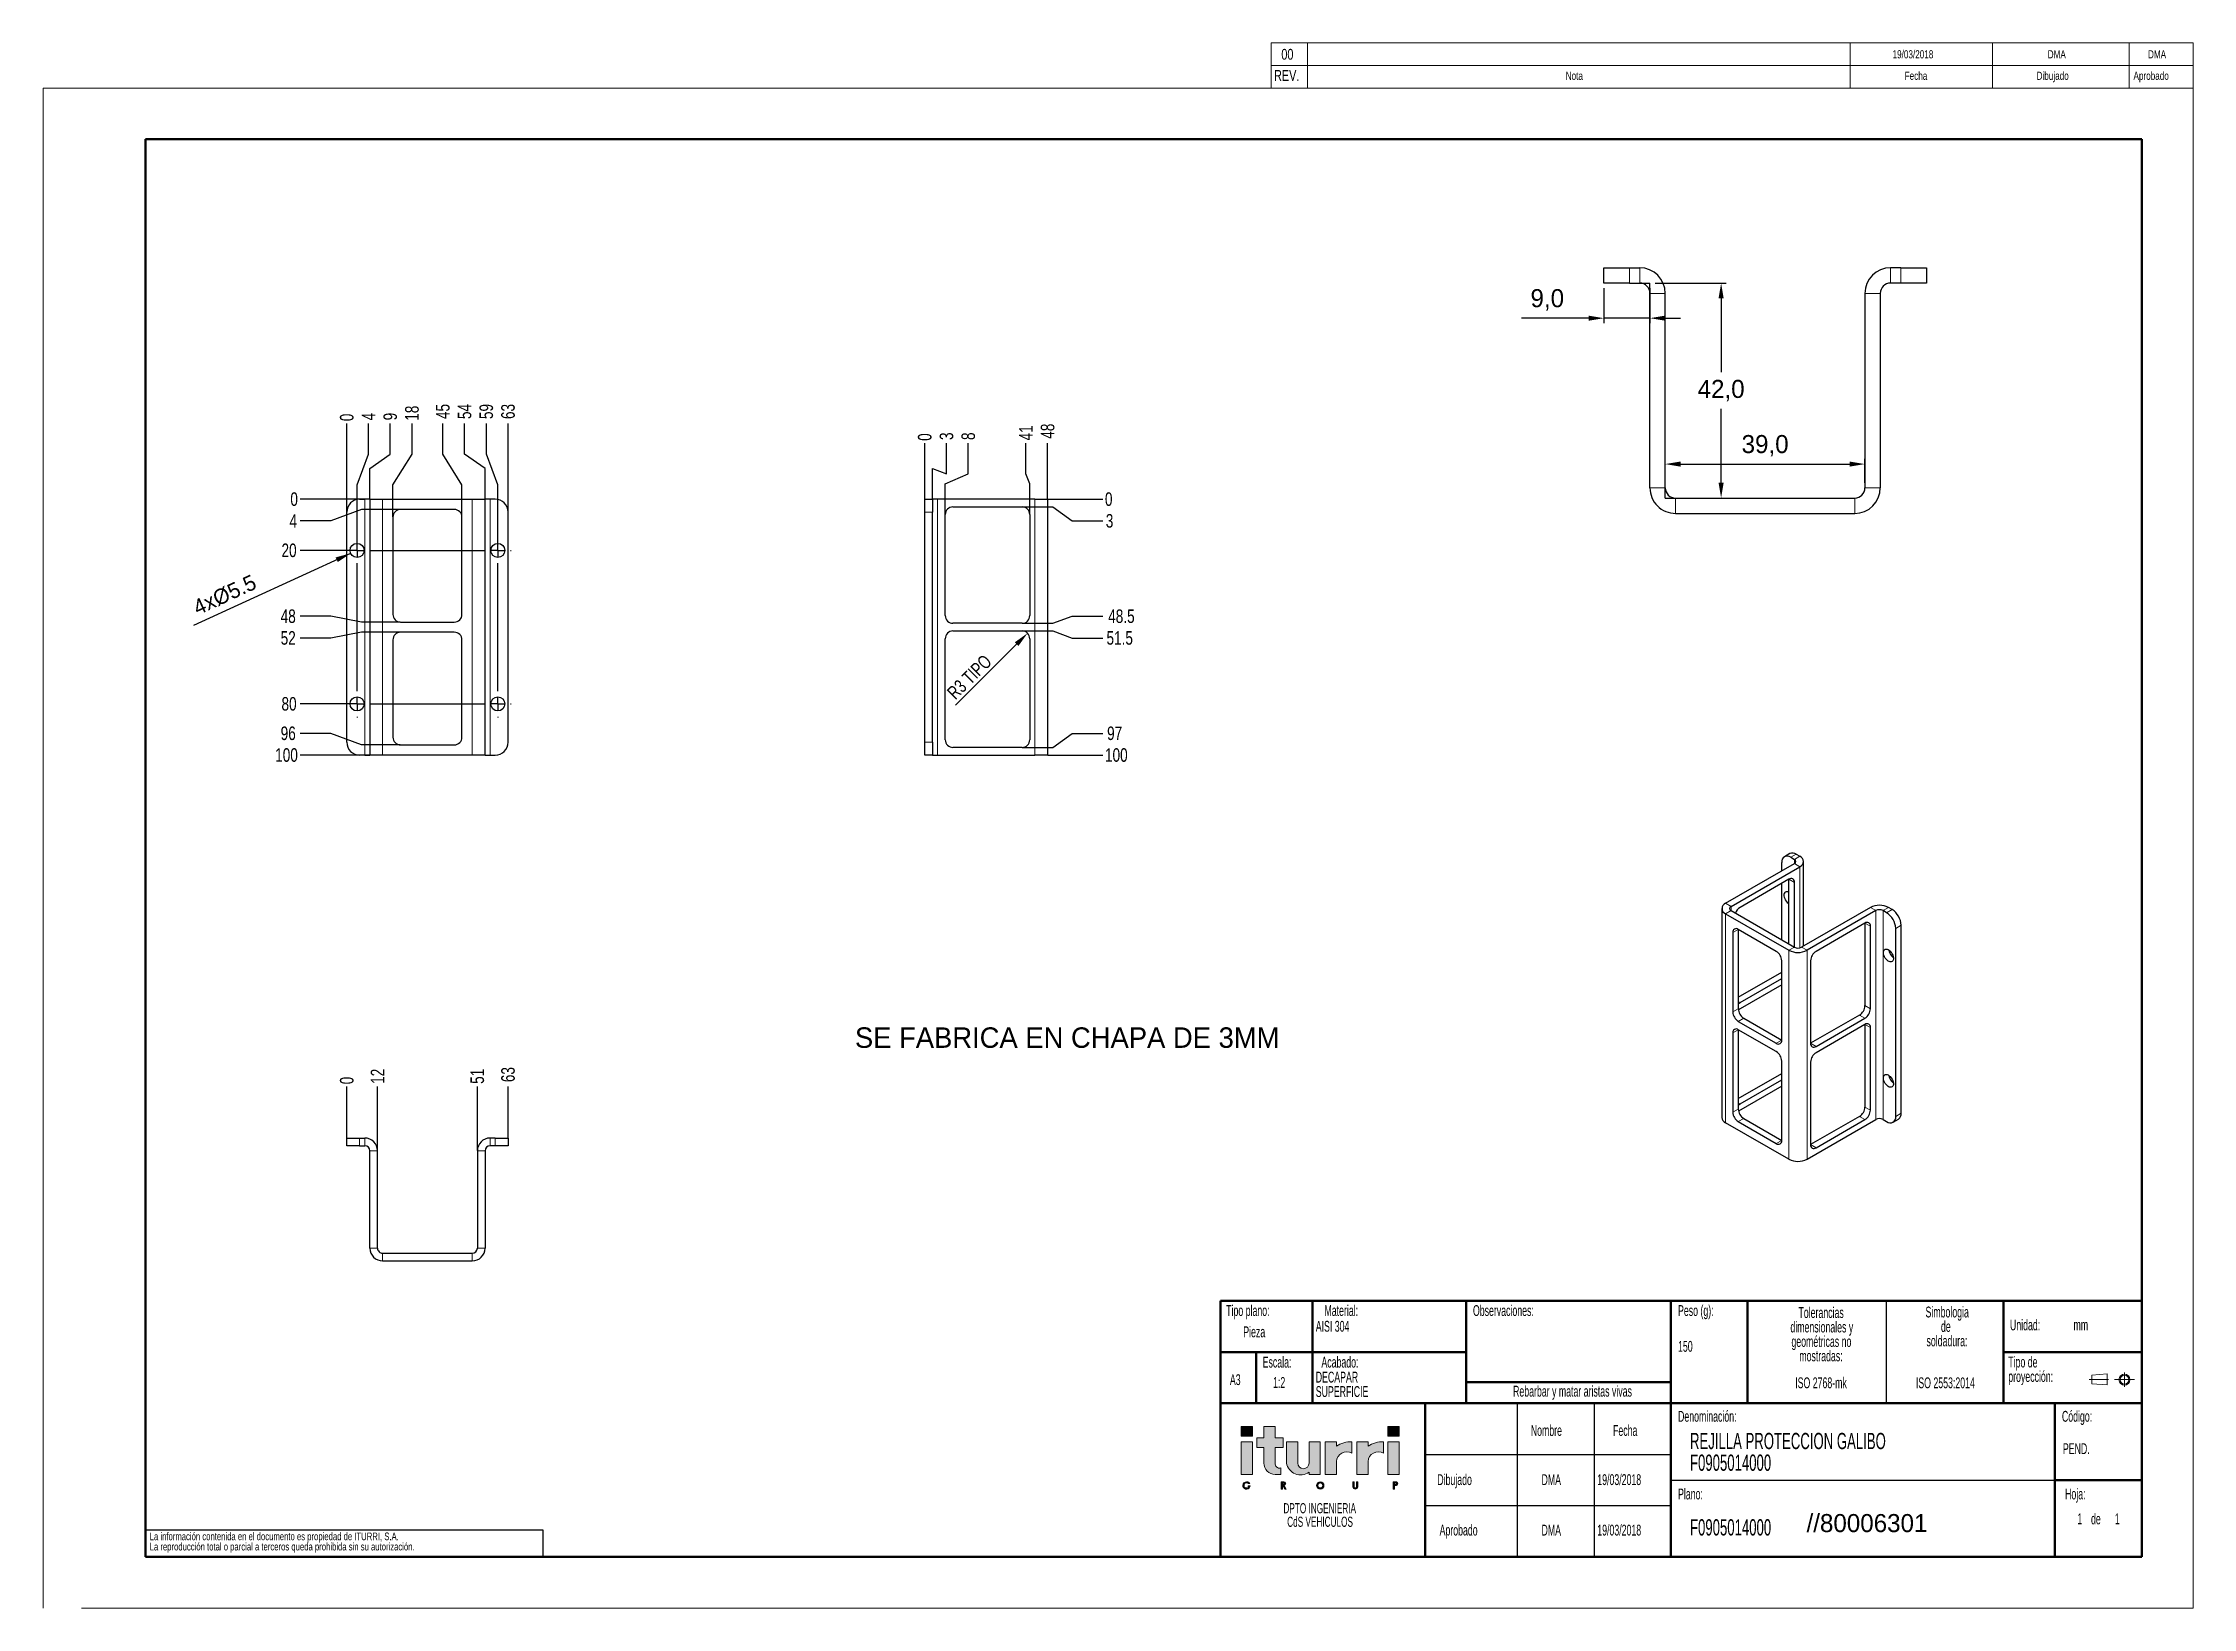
# Model space of a CAD drawing. Header units: millimetres. Extents: x 0 to 2826, y 0 to 1171.
# Drawn here: x 0 to 420, y 0 to 305.8 of the extents above.
import ezdxf

# ---------------------------------------------------------------- set-up
doc = ezdxf.new("R2010")
doc.units = ezdxf.units.MM
doc.header["$PDSIZE"] = -1
doc.linetypes.add('CENTERX2', pattern=[20.319999999999997, 12.7, -2.54, 2.54, -2.54])
doc.layers.add('FORMATO', color=7, linetype='Continuous')
doc.layers.add('SLD-0', color=179, linetype='Continuous')
doc.styles.add('SLDTEXTSTYLE0', font='TXT', dxfattribs={"width": 0.605})
doc.styles.add('SLDTEXTSTYLE1', font='TXT', dxfattribs={"width": 0.75})
doc.dimstyles.new('ISO-25', dxfattribs={"dimtxt": 2.5, "dimasz": 2.5, "dimexe": 1.25, "dimexo": 0.625, "dimtad": 1, "dimtxsty": 'Standard', "dimcen": 2.5, "dimadec": 0, "dimazin": 0, "dimtfac": 1, "dimtmove": 0, "dimatfit": 3, "dimfxl": 0, "dimarcsym": 0})
doc.dimstyles.new('SLDDIMSTYLE0', dxfattribs={"dimtxt": 2.645833333333333, "dimasz": 3, "dimexe": 0, "dimexo": 0.0625, "dimgap": 0.6614583333333334, "dimtad": 0, "dimtih": 1, "dimtoh": 1, "dimdec": 0, "dimlfac": 2, "dimrnd": 1e-09, "dimdsep": 46, "dimtxsty": 'SLDTEXTSTYLE1', "dimblk1": 'NONE', "dimblk2": 'NONE', "dimsah": 1, "dimcen": 0.09, "dimadec": 0, "dimazin": 2, "dimtfac": 1, "dimtdec": 0, "dimtofl": 0, "dimtmove": 0, "dimatfit": 3, "dimldrblk": 'NONE', "dimfxl": 0, "dimfrac": 2, "dimtolj": 1, "dimtzin": 12, "dimarcsym": 0})
doc.dimstyles.new('SLDDIMSTYLE1', dxfattribs={"dimtxt": 2.645833333333333, "dimasz": 3, "dimexe": 0, "dimexo": 0.0625, "dimgap": 0.6614583333333334, "dimtad": 0, "dimtih": 1, "dimtoh": 1, "dimdec": 1, "dimlfac": 2, "dimrnd": 1e-09, "dimzin": 12, "dimdsep": 46, "dimtxsty": 'SLDTEXTSTYLE1', "dimblk1": 'NONE', "dimblk2": 'NONE', "dimsah": 1, "dimcen": 0.09, "dimadec": 0, "dimazin": 3, "dimtfac": 1, "dimtdec": 1, "dimtofl": 0, "dimtmove": 0, "dimatfit": 3, "dimldrblk": 'NONE', "dimfxl": 0, "dimfrac": 2, "dimtolj": 1, "dimtzin": 12, "dimarcsym": 0})
doc.dimstyles.new('SLDDIMSTYLE3', dxfattribs={"dimtxt": 2.645833333333333, "dimasz": 3, "dimexe": 0, "dimexo": 0.0625, "dimgap": 0.6614583333333334, "dimtad": 1, "dimdec": 1, "dimlfac": 2, "dimrnd": 1e-09, "dimzin": 12, "dimdsep": 46, "dimtxsty": 'SLDTEXTSTYLE1', "dimsah": 1, "dimcen": 0, "dimadec": 0, "dimazin": 3, "dimtfac": 1, "dimtdec": 1, "dimtofl": 0, "dimtmove": 1, "dimatfit": 3, "dimfxl": 0, "dimfrac": 2, "dimtolj": 1, "dimtzin": 12, "dimarcsym": 0})

msp = doc.modelspace()

# ---------------------------------------------------------------- texts
at = {"insert": (28.96836053077928, 196.6621863599554), "char_height": 3, "attachment_point": 1, "rotation": 24.650985597836687}
msp.add_mtext_dynamic_manual_height_columns('4x%%C5.5', width=24.4574374896647, gutter_width=17.63888888888889, heights=[0], dxfattribs=at)
at = {"attachment_point": 1}
for s, width, insert, char_height in [('SE FABRICA EN CHAPA DE 3MM', 108.1774585629355, (158.6085517721112, 113.455286051787), 4), ('//80006301', 47.26823210594898, (344.5062459271057, 18.35526885008881), 3.527777777777778)]:
    msp.add_mtext_dynamic_manual_height_columns(s, width=width, gutter_width=17.63888888888889, heights=[0], dxfattribs=dict(at, insert=insert, char_height=char_height))
at = {"layer": 'SLD-0', "style": 'SLDTEXTSTYLE0'}
for s, insert, char_height, attachment_point in [('Tipo plano:', (231.1292908205987, 59.18086464310248), 2.116666666666666, 1), ('Material:', (250.3296690940196, 59.18086464310247), 2.116666666666666, 1), ('Observaciones:', (279.3386151130072, 59.18086464310245), 2.116666666666666, 1), ('Peso (g):', (319.4030594329889, 59.18086464310248), 2.116666666666666, 1), ('Pieza', (234.4725947412999, 55.01919565308792), 2.116666666666666, 1), ('AISI 304', (248.6348285338399, 56.10575879180279), 2.116666666666666, 1), ('Unidad:', (384.2461491906492, 56.37062814990191), 2.116666666666666, 1), ('mm', (396.6621778367676, 56.37062814990191), 2.116666666666666, 1), ('150', (319.4030594329889, 52.18130880303316), 2.116666666666666, 1), ('Escala:', (238.2631049677617, 49.1014684704326), 2.116666666666666, 1), ('Acabado:', (249.7382769308323, 49.10146847043262), 2.116666666666666, 1), ('A3', (231.8593489245929, 45.67436773596823), 2.116666666666666, 1), ('1:2', (240.2902322015985, 45.13474483038564), 2.116666666666666, 1), ('Rebarbar y matar aristas vivas', (298.7854901130071, 43.42372969517523), 2.116666666666666, 2), ('ISO 2768-mk', (347.3366055545182, 45.06001735946086), 2.116666666666666, 2), ('ISO 2553:2014', (371.6253870964596, 45.06001735946086), 2.116666666666666, 2), ('Denominación:', (319.4030594329888, 38.51431125625592), 2.116666666666666, 1), ('Código:', (394.3979393671611, 38.51431125625592), 2.116666666666666, 1), ('Nombre', (290.6377458722614, 35.75483379489786), 2.116666666666666, 1), ('Fecha', (306.7083309462051, 35.75483379489786), 2.116666666666666, 1), ('PEND.', (394.5863859839731, 32.19316862716847), 2.116666666666666, 1), ('Dibujado', (272.3731861044462, 26.14030871380971), 2.116666666666666, 1), ('DMA', (292.735058466094, 26.14030871380973), 2.116666666666666, 1), ('19/03/2018', (303.6286535035466, 26.14030871380971), 2.116666666666666, 1), ('Plano:', (319.4030594329888, 23.33826749498764), 2.116666666666666, 1), ('Hoja:', (395.0139177432879, 23.33826749498764), 2.116666666666666, 1), ('F0905014000', (321.7389697566954, 17.34676089401768), 3.174999999999999, 1), ('1', (397.4127137630551, 18.47490375097442), 2.116666666666666, 1), ('1', (397.4127137630551, 18.47490375097442), 2.116666666666666, 1), ('de', (400.0775024829855, 18.47490369276676), 2.116666666666666, 1), ('de', (400.0775024829855, 18.47490369276676), 2.116666666666666, 1), ('1', (404.7307995248454, 18.47490375097442), 2.116666666666666, 1), ('1', (404.7307995248454, 18.47490375097442), 2.116666666666666, 1), ('Aprobado', (272.8245418345653, 16.28235866686266), 2.116666666666666, 1), ('DMA', (292.7350584660941, 16.28235866686267), 2.116666666666666, 1), ('19/03/2018', (303.6286535035465, 16.28235866686265), 2.116666666666666, 1)]:
    msp.add_mtext(s, dxfattribs=dict(at, insert=insert, char_height=char_height, attachment_point=attachment_point))

# ---------------------------------------------------------------- blocks, each defined once
blk = doc.blocks.new('SW_NOTE_0')
at = {"color": 0, "linetype": 'Continuous', "lineweight": 0, "char_height": 1.322916666666667, "attachment_point": 2, "style": 'SLDTEXTSTYLE0'}
for s, insert in [('DPTO INGENIERIA', (7.834147135416667, 1.705329197406662)), ('CdS VEHICULOS', (7.879315238445997, -0.05855967016528754))]:
    blk.add_mtext(s, dxfattribs=dict(at, insert=insert))
blk = doc.blocks.new('Bloque1')
at = {"linetype": 'Continuous'}
for points in [[(0, 12.64478699286279), (1.470029487472491, 12.64478699286279), (1.470029487472491, 13.93106279440076), (0, 13.93106279440076)], [(0, 11.9097722491284), (0, 7.683437472650866), (1.470029487479541, 7.683437472650866), (1.470029487479541, 11.9097722491284)], [(19.09757491508031, 12.64478699286279), (20.56760440254594, 12.64478699286279), (20.56760440254594, 13.93106279440076), (19.09757491508031, 13.93106279440076)], [(19.09757491508031, 11.9097722491284), (19.09757491508031, 7.683437472650866), (20.56760440255286, 7.683437472650866), (20.56760440255286, 11.9097722491284)]]:
    blk.add_hatch(color=7, dxfattribs=at).paths.add_polyline_path(points, flags=0)
h = blk.add_hatch(color=7, dxfattribs=at)
edge = h.paths.add_edge_path(flags=0)
edge.add_line((2.940058974939245, 11.17475750539494), (2.940058974939245, 9.153466960122566))
edge.add_arc((4.41008846240983, 9.153466960121373), 1.470029487470594, 179.9999999999535, 270.0000000000304)
edge.add_line((4.410088462410588, 7.683437472650769), (5.145103206133187, 7.683437472650769))
edge.add_line((5.145103206133187, 7.683437472650769), (5.145103206133113, 8.518336470700856))
edge.add_arc((5.000108756285648, 9.09340829252189), 0.5930691281285276, 185.8121672813475, 284.1511960427798, ccw=False)
edge.add_arc((5.000108756285648, 9.09340829252189), 0.5930691281285276, 174.187832717465, 185.8121672813475, ccw=False)
edge.add_line((4.410088462411754, 9.153466960140273), (4.410088462411754, 11.17475750539494))
edge.add_line((4.410088462411754, 11.17475750539494), (5.453823695100224, 11.17475750539494))
edge.add_line((5.453823695100224, 11.17475750539494), (5.453823695100224, 12.46103330693285))
edge.add_line((5.453823695100224, 12.46103330693285), (4.410088462411754, 12.46103330693285))
edge.add_line((4.410088462411754, 12.46103330693285), (4.410088462411754, 13.93106279440193))
edge.add_line((4.410088462411754, 13.93106279440193), (2.940058974939245, 13.93106279440193))
edge.add_line((2.940058974939245, 13.93106279440193), (2.940058974939245, 12.46103330693285))
edge.add_line((2.940058974939245, 12.46103330693285), (2.021290545278553, 12.46103330693285))
edge.add_line((2.021290545278553, 12.46103330693285), (2.021290545278553, 11.17475750539494))
edge.add_line((2.021290545278553, 11.17475750539494), (2.940058974939245, 11.17475750539494))
h = blk.add_hatch(color=7, dxfattribs=at)
edge = h.paths.add_edge_path(flags=0)
edge.add_line((5.880117949876047, 11.9097722491284), (5.880117949876047, 9.1534669601214))
edge.add_arc((7.744437114683755, 9.518351133259142), 1.899691134915276, 191.0739343382657, 304.490591546001)
edge.add_line((8.820176924825487, 7.952589251952826), (8.820176924825487, 7.683437472646212))
edge.add_line((8.820176924825487, 7.683437472646212), (10.29020641229855, 7.683437472646212))
edge.add_line((10.29020641229855, 7.683437472646212), (10.29020641229855, 11.9097722491284))
edge.add_line((10.29020641229855, 11.9097722491284), (8.820176924827987, 11.9097722491284))
edge.add_line((8.820176924827987, 11.9097722491284), (8.820176924827987, 9.1534669601214))
edge.add_arc((8.085162181091732, 9.1534669601214), 0.7350147437362545, 180, 360, ccw=False)
edge.add_line((7.350147437355477, 9.1534669601214), (7.350147437355477, 11.9097722491284))
edge.add_line((7.350147437355477, 11.9097722491284), (5.880117949876047, 11.9097722491284))
h = blk.add_hatch(color=7, dxfattribs=at)
edge = h.paths.add_edge_path(flags=0)
edge.add_arc((13.72799876440441, 9.286820956505364), 1.340148664346774, 59.34960505052129, 176.8199676444252, ccw=False)
edge.add_line((14.41120426332054, 10.43974276166007), (14.41120426332054, 11.90977224912908))
edge.add_arc((14.16577858448898, 8.859929800427812), 3.059701411205041, 85.39923131649584, 125.479007213571)
edge.add_line((12.38991371804347, 11.35153103293968), (12.38991371804347, 11.9097722491284))
edge.add_line((12.38991371804347, 11.9097722491284), (10.91988423057836, 11.9097722491284))
edge.add_line((10.91988423057836, 11.9097722491284), (10.91988423057836, 7.683437472650866))
edge.add_line((10.91988423057836, 7.683437472650866), (12.38991371805083, 7.683437472650866))
edge.add_line((12.38991371805083, 7.683437472650866), (12.38991371805083, 9.361163752224929))
h = blk.add_hatch(color=7, dxfattribs=at)
edge = h.paths.add_edge_path(flags=0)
edge.add_arc((17.84899661542501, 9.286820956505364), 1.340148664346799, 59.34960505051532, 176.8199676444252, ccw=False)
edge.add_line((18.53220211434129, 10.43974276166004), (18.53220211434148, 11.90977224912882))
edge.add_arc((18.2867764355098, 8.859929800427533), 3.059701411205075, 85.39923131649377, 125.4790072135722)
edge.add_line((16.51091156906422, 11.35153103293939), (16.51091156906411, 11.9097722491284))
edge.add_line((16.51091156906411, 11.9097722491284), (15.04088208159908, 11.9097722491284))
edge.add_line((15.04088208159908, 11.9097722491284), (15.04088208159908, 7.683437472650866))
edge.add_line((15.04088208159908, 7.683437472650866), (16.51091156907144, 7.683437472650866))
edge.add_line((16.51091156907144, 7.683437472650866), (16.51091156907144, 9.361163752224929))
h = blk.add_hatch(color=7, dxfattribs=at)
edge = h.paths.add_edge_path(flags=0)
edge.add_line((0.8980430416329344, 6.488390814672619), (1.096827491121425, 6.488390814672619))
edge.add_arc((0.6827514619636524, 6.240887816449161), 0.4824071849098679, 30.86775549419069, 356.7364169736078)
edge.add_line((1.164376280071322, 6.213424629536295), (0.8835695953456346, 6.213424629536293))
edge.add_line((0.8835695953456346, 6.213424629536293), (0.883569595345653, 6.059054330396475))
edge.add_line((0.883569595345653, 6.059054330396475), (0.9557803647487484, 6.059054330396475))
edge.add_arc((0.6827514619636524, 6.240887816449161), 0.3280368857401572, 48.98147859615631, 326.33693188446534, ccw=False)
h = blk.add_hatch(color=7, dxfattribs=at)
edge = h.paths.add_edge_path(flags=0)
edge.add_line((5.867260323038803, 5.758480631536072), (5.585666678061188, 6.259715539619082))
edge.add_arc((5.551309271960162, 6.490232100029009), 0.2330629013318367, 278.4772606009694, 450.0000000000008)
edge.add_line((5.551309271960162, 6.723295001360848), (5.194775384548119, 6.723295001360848))
edge.add_line((5.194775384548119, 6.723295001360848), (5.194775384548119, 5.758480631536183))
edge.add_line((5.194775384548119, 5.758480631536183), (5.349145683723096, 5.758480631536183))
edge.add_line((5.349145683723096, 5.758480631536183), (5.349145683723096, 6.257169198697289))
edge.add_line((5.349145683723096, 6.257169198697289), (5.41003380859976, 6.257169198697289))
edge.add_line((5.41003380859976, 6.257169198697289), (5.690196919874342, 5.758480631536072))
edge.add_line((5.690196919874342, 5.758480631536072), (5.867260323038803, 5.758480631536072))
edge = h.paths.add_edge_path(flags=0)
edge.add_arc((5.551309271960162, 6.490232100029009), 0.07869260216000068, -90.0000000000008, 89.9999999999992, ccw=False)
edge.add_line((5.551309271960162, 6.41153949786901), (5.349145683723096, 6.41153949786901))
edge.add_line((5.349145683723096, 6.41153949786901), (5.349145683723096, 6.568924702189006))
edge.add_line((5.349145683723096, 6.568924702189006), (5.551309271960162, 6.568924702189012))
h = blk.add_hatch(color=7, dxfattribs=at)
edge = h.paths.add_edge_path(flags=0)
edge.add_arc((10.28650877536282, 6.240887816449161), 0.4824071849119556, 0, 360)
edge = h.paths.add_edge_path(flags=0)
edge.add_arc((10.28650877536282, 6.240887816449161), 0.3280368857401239, 0, 360)
h = blk.add_hatch(color=7, dxfattribs=at)
edge = h.paths.add_edge_path(flags=0)
edge.add_line((14.5278602941172, 6.723295001360848), (14.5278602941172, 6.0800854214777))
edge.add_arc((14.84946508405967, 6.0800854214777), 0.3216047899424941, 180, 360.0000000000008)
edge.add_line((15.17106987400219, 6.0800854214777), (15.17106987400219, 6.723295001360848))
edge.add_line((15.17106987400219, 6.723295001360848), (15.01669957483076, 6.723295001360848))
edge.add_line((15.01669957483076, 6.723295001360848), (15.01669957483076, 6.0800854214777))
edge.add_arc((14.84946508405967, 6.0800854214777), 0.167234490771088, 180, 360, ccw=False)
edge.add_line((14.68223059328859, 6.0800854214777), (14.68223059328859, 6.723295001360848))
edge.add_line((14.68223059328859, 6.723295001360848), (14.5278602941172, 6.723295001360848))
h = blk.add_hatch(color=7, dxfattribs=at)
edge = h.paths.add_edge_path(flags=0)
edge.add_line((19.93736747357303, 6.218079914850699), (20.12275122071157, 6.218079914850699))
edge.add_arc((20.12275122071157, 6.470687458105771), 0.2526075432550748, 270.0000000000008, 450.0000000000008)
edge.add_line((20.12275122071157, 6.723295001360848), (19.78299717439806, 6.723295001360848))
edge.add_line((19.78299717439806, 6.723295001360848), (19.78299717439806, 5.758480631536183))
edge.add_line((19.78299717439806, 5.758480631536183), (19.93736747357303, 5.758480631536183))
edge.add_line((19.93736747357303, 5.758480631536183), (19.93736747357303, 6.218079914850699))
edge = h.paths.add_edge_path(flags=0)
edge.add_arc((20.12275122071157, 6.470687458105771), 0.09823724408354606, -90.0000000000008, 89.9999999999992, ccw=False)
edge.add_line((20.12275122071157, 6.372450214022225), (19.93736747357303, 6.372450214022225))
edge.add_line((19.93736747357303, 6.372450214022225), (19.93736747357303, 6.568924702189317))
edge.add_line((19.93736747357303, 6.568924702189317), (20.12275122071157, 6.568924702189317))
at = {"layer": 'SLD-0', "lineweight": 18}
for p, q in [((0, 13.93106279440076), (1.470029487472491, 13.93106279440076)), ((0, 12.64478699286278), (0, 13.93106279440076)), ((0, 12.64478699286278), (1.470029487472491, 12.64478699286278)), ((0, 7.683437472650864), (0, 11.9097722491284)), ((1.470029487479541, 11.9097722491284), (0, 11.9097722491284)), ((1.470029487472491, 12.64478699286278), (1.470029487472491, 13.93106279440076)), ((1.470029487479541, 7.683437472650864), (1.470029487479541, 11.9097722491284)), ((2.021290545278553, 12.46103330693285), (2.940058974939236, 12.46103330693285)), ((2.021290545278553, 11.17475750539494), (2.021290545278553, 12.46103330693285)), ((2.940058974939236, 12.46103330693285), (2.940058974939236, 13.93106279440193)), ((2.940058974939236, 13.93106279440193), (4.410088462411754, 13.93106279440193)), ((4.410088462411754, 12.46103330693285), (4.410088462411754, 13.93106279440193)), ((4.410088462411754, 12.46103330693285), (5.453823695100224, 12.46103330693285)), ((5.453823695100224, 11.17475750539494), (5.453823695100224, 12.46103330693285)), ((5.880117949876057, 9.153466960121397), (5.880117949876057, 11.9097722491284)), ((7.350147437355487, 11.9097722491284), (5.880117949876057, 11.9097722491284)), ((7.350147437355487, 9.153466960121397), (7.350147437355487, 11.9097722491284)), ((10.29020641229856, 11.9097722491284), (8.820176924827978, 11.9097722491284)), ((8.820176924827978, 9.153466960121397), (8.820176924827978, 11.9097722491284)), ((10.29020641229856, 7.68343747264621), (10.29020641229856, 11.9097722491284)), ((10.91988423057835, 7.683437472650864), (10.91988423057835, 11.9097722491284)), ((12.38991371804349, 11.9097722491284), (10.91988423057835, 11.9097722491284)), ((12.38991371804349, 11.35153103293968), (12.38991371804349, 11.9097722491284)), ((14.41120426332054, 10.43974276166007), (14.41120426332054, 11.90977224912908)), ((15.04088208159907, 7.683437472650864), (15.04088208159907, 11.9097722491284)), ((16.51091156906412, 11.9097722491284), (15.04088208159907, 11.9097722491284)), ((16.51091156906424, 11.35153103293939), (16.51091156906412, 11.9097722491284)), ((18.53220211434128, 10.43974276166004), (18.53220211434147, 11.90977224912883)), ((19.09757491508032, 13.93106279440076), (20.56760440254593, 13.93106279440076)), ((19.09757491508032, 12.64478699286278), (19.09757491508032, 13.93106279440076)), ((19.09757491508032, 12.64478699286278), (20.56760440254593, 12.64478699286278)), ((19.09757491508032, 7.683437472650864), (19.09757491508032, 11.9097722491284)), ((20.56760440255287, 11.9097722491284), (19.09757491508032, 11.9097722491284)), ((20.56760440254593, 12.64478699286278), (20.56760440254593, 13.93106279440076)), ((20.56760440255287, 7.683437472650864), (20.56760440255287, 11.9097722491284)), ((2.021290545278553, 11.17475750539494), (2.940058974939236, 11.17475750539494)), ((2.940058974939236, 9.153466960122564), (2.940058974939236, 11.17475750539494)), ((4.410088462411754, 11.17475750539494), (5.453823695100224, 11.17475750539494)), ((4.410088462411754, 9.033349624915852), (4.410088462411754, 11.17475750539494)), ((12.38991371805084, 7.683437472650864), (12.38991371805084, 9.361163752224927)), ((16.51091156907145, 7.683437472650864), (16.51091156907145, 9.361163752224927)), ((0.8835695953456362, 6.213424629536292), (1.164376280071322, 6.213424629536293)), ((0.8835695953456508, 6.059054330396475), (0.8835695953456362, 6.213424629536292)), ((0.8835695953456508, 6.059054330396475), (0.9557803647487402, 6.059054330396475)), ((0.8980430416329344, 6.488390814672618), (1.096827491121416, 6.488390814672618)), ((5.194775384548128, 5.758480631536181), (5.194775384548128, 6.723295001360846)), ((5.194775384548128, 6.723295001360846), (5.551309271960153, 6.723295001360846)), ((5.194775384548128, 5.758480631536181), (5.349145683723106, 5.758480631536181)), ((5.349145683723106, 6.411539497869009), (5.349145683723106, 6.568924702189005)), ((5.349145683723106, 6.568924702189005), (5.551309271960153, 6.56892470218901)), ((5.349145683723106, 6.411539497869009), (5.551309271960153, 6.411539497869009)), ((5.349145683723106, 6.257169198697287), (5.410033808599751, 6.257169198697287)), ((5.349145683723106, 5.758480631536181), (5.349145683723106, 6.257169198697287)), ((5.410033808599751, 6.257169198697287), (5.690196919874352, 5.75848063153607)), ((5.585666678061179, 6.259715539619084), (5.867260323038803, 5.75848063153607)), ((5.690196919874352, 5.75848063153607), (5.867260323038803, 5.75848063153607)), ((8.820176924825484, 7.68343747264621), (8.820176924825484, 7.952589251952825)), ((14.52786029411718, 6.723295001360846), (14.52786029411718, 6.080085421477699)), ((14.52786029411718, 6.723295001360846), (14.6822305932886, 6.723295001360846)), ((14.6822305932886, 6.723295001360846), (14.6822305932886, 6.080085421477699)), ((15.01669957483076, 6.723295001360846), (15.01669957483076, 6.080085421477699)), ((15.01669957483076, 6.723295001360846), (15.17106987400219, 6.723295001360846)), ((15.17106987400219, 6.723295001360846), (15.17106987400219, 6.080085421477699)), ((20.12275122071158, 6.723295001360846), (19.78299717439805, 6.723295001360846)), ((19.78299717439805, 5.758480631536181), (19.78299717439805, 6.723295001360846)), ((19.78299717439805, 5.758480631536181), (19.78299717439805, 6.723295001360846)), ((19.78299717439805, 5.758480631536181), (19.93736747357303, 5.758480631536181)), ((19.93736747357303, 6.372450214022225), (19.93736747357303, 6.568924702189317)), ((20.12275122071158, 6.568924702189317), (19.93736747357303, 6.568924702189317)), ((20.12275122071158, 6.372450214022225), (19.93736747357303, 6.372450214022225)), ((20.12275122071158, 6.218079914850697), (19.93736747357303, 6.218079914850697)), ((19.93736747357303, 5.758480631536181), (19.93736747357303, 6.218079914850697))]:
    blk.add_line(p, q, dxfattribs=at)
at = {"layer": 'SLD-0', "linetype": 'Continuous', "lineweight": 18}
for p, q in [((5.145103206133119, 8.518336470700856), (5.145103206133178, 7.683437472650767)), ((0, 7.683437472650864), (1.470029487479541, 7.683437472650864)), ((4.410088462410588, 7.683437472650767), (5.145103206133178, 7.683437472650767)), ((8.820176924825484, 7.68343747264621), (10.29020641229856, 7.68343747264621)), ((10.91988423057835, 7.683437472650864), (12.38991371805084, 7.683437472650864)), ((15.04088208159907, 7.683437472650864), (16.51091156907145, 7.683437472650864)), ((19.09757491508032, 7.683437472650864), (20.56760440255287, 7.683437472650864))]:
    blk.add_line(p, q, dxfattribs=at)
at = {"layer": 'SLD-0', "lineweight": 18}
for radius in [0.4824071849119367, 0.3280368857401239]:
    blk.add_circle((10.28650877536283, 6.240887816449159), radius, dxfattribs=at)
at = {"layer": 'SLD-0', "linetype": 'Continuous', "lineweight": 18}
for centre, radius, start, end in [((14.16577858448898, 8.85992980042781), 3.059701411205039, 85.39923131649584, 125.4790072135708), ((18.28677643550979, 8.859929800427532), 3.05970141120507, 85.39923131649391, 125.4790072135718), ((13.72799876440442, 9.286820956505363), 1.340148664346778, 59.34960505052258, 176.8199676444261), ((17.84899661542502, 9.286820956505363), 1.340148664346812, 59.34960505051679, 176.8199676444261)]:
    blk.add_arc(centre, radius, start, end, dxfattribs=at)
at = {"layer": 'SLD-0', "lineweight": 18}
for centre, radius, start, end in [((4.410088462409839, 9.15346696012137), 1.470029487470604, 179.9999999999535, 270.00000000003), ((5.000108756285654, 9.093408292521888), 0.593069128128526, 174.1878327193011, 284.1511960427807), ((7.74443711468375, 9.518351133259142), 1.899691134915271, 191.0739343382659, 304.490591546001), ((8.085162181091732, 9.153466960121397), 0.7350147437362455, 180, 0), ((0.6827514619636432, 6.240887816449159), 0.4824071849098751, 30.86775549419077, 356.736416973608), ((0.6827514619636432, 6.240887816449159), 0.328036885740164, 48.98147859615595, 326.3369318844665), ((5.551309271960153, 6.49023210002901), 0.233062901331837, 278.4772606009695, 90), ((5.551309271960153, 6.49023210002901), 0.07869260216000118, 270.0000000000008, 90), ((14.84946508405968, 6.080085421477699), 0.3216047899425032, 180, 0), ((14.84946508405968, 6.080085421477699), 0.1672344907710794, 180, 0), ((20.12275122071158, 6.470687458105771), 0.252607543255075, 270.0000000000008, 90), ((20.12275122071158, 6.470687458105771), 0.0982372440835464, 270.0000000000008, 90)]:
    blk.add_arc(centre, radius, start, end, dxfattribs=at)
at = {"color": 7, "linetype": 'Continuous', "lineweight": 0}
blk.add_blockref('SW_NOTE_0', (2.382122719194912, 2.23579340776377), dxfattribs=at)
blk = doc.blocks.new('Bloque3')
at = {"color": 7, "linetype": 'CENTERX2', "lineweight": 18}
for p, q in [((397.9244070823637, 130.0557827748207), (394.7991339200892, 130.0557827748207)), ((398.880378110823, 130.0204225965709), (402.1584188135871, 130.0204225965709)), ((400.519398462205, 128.8462117601373), (400.519398462205, 131.1946334330045))]:
    blk.add_line(p, q, dxfattribs=at)
at = {"color": 7, "linetype": 'Continuous', "lineweight": 18}
for p, q in [((397.6843186529448, 130.9474037303248), (395.2324701148584, 130.769079539224)), ((395.2324701148584, 130.769079539224), (395.2324701148584, 129.3424860104174)), ((397.6843186529448, 130.9474037303248), (397.6843186529448, 129.1641618193165)), ((397.6843186529448, 129.1641618193165), (395.2324701148584, 129.3424860104174))]:
    blk.add_line(p, q, dxfattribs=at)
for radius in [0.8916209555040588, 0.7132967644032412]:
    blk.add_circle((400.519398462205, 130.0204225965709), radius, dxfattribs=at)
blk = doc.blocks.new('SW_NOTE_1')
at = {"layer": 'SLD-0', "color": 0, "char_height": 2.116666666666666, "attachment_point": 2, "style": 'SLDTEXTSTYLE0'}
for s, insert in [('dimensionales y', (7.543318599959214, -0.09369547226446145)), ('Tolerancias', (7.40833333333335, 2.728526715850658)), ('geométricas no', (7.462719515462735, -2.915917660379582)), ('mostradas:', (7.378690044830217, -5.738139848494701))]:
    blk.add_mtext(s, dxfattribs=dict(at, insert=insert))
blk = doc.blocks.new('SW_NOTE_2')
at = {"layer": 'SLD-0', "color": 0, "char_height": 2.116666666666666, "attachment_point": 1, "style": 'SLDTEXTSTYLE0'}
for s, insert in [('Tipo de', (0, 2.728526715850658)), ('proyección:', (0, -0.09369547226446145))]:
    blk.add_mtext(s, dxfattribs=dict(at, insert=insert))
blk = doc.blocks.new('SW_NOTE_3')
at = {"layer": 'SLD-0', "color": 0, "char_height": 2.116666666666666, "attachment_point": 2, "style": 'SLDTEXTSTYLE0'}
for s, insert in [('Simbologia', (7.11067708333335, 2.728526715850658)), ('de', (6.842418709397336, -0.09369547226446145)), ('soldadura:', (7.064129990587642, -2.915917660379582))]:
    blk.add_mtext(s, dxfattribs=dict(at, insert=insert))
blk = doc.blocks.new('SW_NOTE_4')
at = {"layer": 'SLD-0', "color": 0, "char_height": 1.5, "attachment_point": 1, "style": 'SLDTEXTSTYLE1'}
for s, insert in [('La información contenida en el documento es propiedad de ITURRI, S.A.', (0, 1.927565392354124)), ('La reproducción total o parcial a terceros queda prohibida sin su autorización.', (0, -0.07243470264077859))]:
    blk.add_mtext(s, dxfattribs=dict(at, insert=insert))
blk = doc.blocks.new('SW_NOTE_5')
at = {"layer": 'SLD-0', "color": 0, "char_height": 2.116666666666666, "attachment_point": 1, "style": 'SLDTEXTSTYLE0'}
for s, insert in [('DECAPAR', (0, 2.728526715850658)), ('SUPERFICIE', (0, -0.09369547226446145))]:
    blk.add_mtext(s, dxfattribs=dict(at, insert=insert))
blk = doc.blocks.new('SW_NOTE_6')
at = {"layer": 'SLD-0', "color": 0, "char_height": 3.174999999999999, "attachment_point": 1, "style": 'SLDTEXTSTYLE0'}
for s, insert in [('REJILLA PROTECCION GALIBO', (0, 4.092790073775991)), ('F0905014000', (0, -0.1405432083966922))]:
    blk.add_mtext(s, dxfattribs=dict(at, insert=insert))
blk = doc.blocks.new('SW_TABLEANNOTATION_0')
at = {"color": 0, "linetype": 'Continuous', "lineweight": 18}
for p, q in [((0, 0), (0, -8.799999999999974)), ((180.0511436283572, 0), (0, 0)), ((7.049382974803454, 0), (7.049382974803454, -4.400000000000015)), ((113.0862623004859, 0), (113.0862623004859, -4.400000000000015)), ((140.8705455963737, 0), (140.8705455963737, -4.400000000000015)), ((167.5601077511106, 0), (167.5601077511106, -4.400000000000015)), ((180.0511436283572, -8.799999999999974), (180.0511436283572, 0)), ((0, -4.400000000000015), (180.0511436283572, -4.400000000000015)), ((7.049382974803454, -4.400000000000015), (7.049382974803454, -8.80000000000003)), ((113.0862623004859, -4.400000000000015), (113.0862623004859, -8.80000000000003)), ((140.8705455963737, -4.400000000000015), (140.8705455963737, -8.80000000000003)), ((167.5601077511106, -4.400000000000015), (167.5601077511106, -8.80000000000003)), ((0, -8.799999999999974), (180.0511436283572, -8.799999999999974))]:
    blk.add_line(p, q, dxfattribs=at)
at = {"color": 0, "linetype": 'Continuous', "lineweight": 18, "attachment_point": 1, "style": 'SLDTEXTSTYLE1'}
for s, insert, char_height in [('00', (1.960709962733093, -1.148010896491358), 2.116666666666666), ('19/03/2018', (121.3604179808831, -1.414911414496289), 1.5875), ('DMA', (151.6709168454816, -1.414911414496345), 1.5875), ('DMA', (171.2612158614733, -1.414911414496289), 1.5875), ('REV.', (0.5300000000000027, -5.282584494622212), 2.116666666666666), ('Nota', (57.51018360504237, -5.611938283655194), 1.5875), ('Fecha', (123.7240289935803, -5.611938283655194), 1.5875), ('Dibujado', (149.495453714784, -5.611938283655194), 1.5875), ('Aprobado', (168.4272340960392, -5.611938283655194), 1.5875)]:
    blk.add_mtext(s, dxfattribs=dict(at, insert=insert, char_height=char_height))
blk = doc.blocks.new('_D')
at = {"layer": 'Defpoints', "color": 0}
for p in [(59.35105554176556, 231.4770909201589), (59.35105554176556, 214.1545935617266), (59.35105554176556, 214.1545935617266)]:
    blk.add_point(p, dxfattribs=at)
at = {"layer": 'FORMATO', "color": 0, "lineweight": -2}
blk.add_line((59.35105554176556, 214.2170935617266), (59.35105554176556, 231.4770909201589), dxfattribs=at)
at = {"layer": 'FORMATO', "color": 0, "insert": (59.35105554176561, 232.6346430034922), "char_height": 2.645833333333333, "attachment_point": 5, "rotation": 90, "style": 'SLDTEXTSTYLE1'}
blk.add_mtext('\\A1;0', dxfattribs=at)
blk = doc.blocks.new('_NONE')
blk = doc.blocks.new('_D_1')
at = {"layer": 'Defpoints', "color": 0}
for p in [(63.59703004708575, 231.4770909201589), (59.35105554176556, 214.1545935617266), (61.3510555417655, 206.6545935617266)]:
    blk.add_point(p, dxfattribs=at)
at = {"layer": 'FORMATO', "color": 0, "lineweight": -2}
for p, q in [((63.59703004708575, 225.4770909201589), (63.59703004708575, 231.4770909201589)), ((61.3510555417655, 219.4770909201589), (63.59703004708575, 225.4770909201589)), ((61.3510555417655, 206.7170935617266), (61.3510555417655, 219.4770909201589))]:
    blk.add_line(p, q, dxfattribs=at)
at = {"layer": 'FORMATO', "color": 0, "insert": (63.5970300470858, 232.8000075868255), "char_height": 2.645833333333333, "attachment_point": 5, "rotation": 90, "style": 'SLDTEXTSTYLE1'}
blk.add_mtext('\\A1;4', dxfattribs=at)
blk = doc.blocks.new('_D_2')
at = {"layer": 'Defpoints', "color": 0}
for p in [(67.84300455240594, 231.4770909201589), (63.85105554176562, 216.6545935617266), (59.35105554176556, 214.1545935617266)]:
    blk.add_point(p, dxfattribs=at)
at = {"layer": 'FORMATO', "color": 0, "lineweight": -2}
for p, q in [((67.84300455240594, 225.4770909201589), (67.84300455240594, 231.4770909201589)), ((63.85105554176562, 222.6545935617266), (67.84300455240594, 225.4770909201589)), ((63.85105554176562, 216.7170935617266), (63.85105554176562, 222.6545935617266))]:
    blk.add_line(p, q, dxfattribs=at)
at = {"layer": 'FORMATO', "color": 0, "insert": (67.843004552406, 232.8000075868255), "char_height": 2.645833333333333, "attachment_point": 5, "rotation": 90, "style": 'SLDTEXTSTYLE1'}
blk.add_mtext('\\A1;9', dxfattribs=at)
blk = doc.blocks.new('_D_4')
at = {"layer": 'Defpoints', "color": 0}
for p in [(78.11313202580516, 231.4770909201589), (59.35105554176556, 214.1545935617266), (81.85105554176565, 213.1545935617266)]:
    blk.add_point(p, dxfattribs=at)
at = {"layer": 'FORMATO', "color": 0, "lineweight": -2}
for p, q in [((78.11313202580516, 225.4770909201589), (78.11313202580516, 231.4770909201589)), ((81.85105554176565, 219.4770909201589), (78.11313202580516, 225.4770909201589)), ((81.85105554176565, 213.2170935617266), (81.85105554176565, 219.4770909201589))]:
    blk.add_line(p, q, dxfattribs=at)
at = {"layer": 'FORMATO', "color": 0, "insert": (78.11313202580521, 233.7921950868255), "char_height": 2.645833333333333, "attachment_point": 5, "rotation": 90, "style": 'SLDTEXTSTYLE1'}
blk.add_mtext('\\A1;45', dxfattribs=at)
blk = doc.blocks.new('_D_5')
at = {"layer": 'Defpoints', "color": 0}
for p in [(82.35910653112535, 231.4770909201589), (86.35105554176565, 216.6545935617266), (59.35105554176556, 214.1545935617266)]:
    blk.add_point(p, dxfattribs=at)
at = {"layer": 'FORMATO', "color": 0, "lineweight": -2}
for p, q in [((82.35910653112535, 225.4770909201589), (82.35910653112535, 231.4770909201589)), ((86.35105554176565, 222.6545935617266), (82.35910653112535, 225.4770909201589)), ((86.35105554176565, 216.7170935617266), (86.35105554176565, 222.6545935617266))]:
    blk.add_line(p, q, dxfattribs=at)
at = {"layer": 'FORMATO', "color": 0, "insert": (82.3591065311254, 233.7921950868255), "char_height": 2.645833333333333, "attachment_point": 5, "rotation": 90, "style": 'SLDTEXTSTYLE1'}
blk.add_mtext('\\A1;54', dxfattribs=at)
blk = doc.blocks.new('_D_6')
at = {"layer": 'Defpoints', "color": 0}
for p in [(86.60508103644554, 231.4770909201589), (59.35105554176556, 214.1545935617266), (88.85105554176579, 206.6545935617266)]:
    blk.add_point(p, dxfattribs=at)
at = {"layer": 'FORMATO', "color": 0, "lineweight": -2}
for p, q in [((86.60508103644554, 225.4770909201589), (86.60508103644554, 231.4770909201589)), ((88.85105554176579, 219.4770909201589), (86.60508103644554, 225.4770909201589)), ((88.85105554176579, 206.7170935617266), (88.85105554176579, 219.4770909201589))]:
    blk.add_line(p, q, dxfattribs=at)
at = {"layer": 'FORMATO', "color": 0, "insert": (86.6050810364456, 233.7921950868255), "char_height": 2.645833333333333, "attachment_point": 5, "rotation": 90, "style": 'SLDTEXTSTYLE1'}
blk.add_mtext('\\A1;59', dxfattribs=at)
blk = doc.blocks.new('_D_7')
at = {"layer": 'Defpoints', "color": 0}
for p in [(90.8510555417657, 231.4770909201589), (59.35105554176556, 214.1545935617266), (90.8510555417657, 214.1545935617266)]:
    blk.add_point(p, dxfattribs=at)
at = {"layer": 'FORMATO', "color": 0, "lineweight": -2}
blk.add_line((90.8510555417657, 214.2170935617266), (90.8510555417657, 231.4770909201589), dxfattribs=at)
at = {"layer": 'FORMATO', "color": 0, "insert": (90.85105554176576, 233.7921950868255), "char_height": 2.645833333333333, "attachment_point": 5, "rotation": 90, "style": 'SLDTEXTSTYLE1'}
blk.add_mtext('\\A1;63', dxfattribs=at)
blk = doc.blocks.new('_D_8')
at = {"layer": 'Defpoints', "color": 0}
for p in [(50.21690048420521, 216.6545935617263), (63.85105554176556, 216.6545935617263), (63.85105554176556, 216.6545935617263)]:
    blk.add_point(p, dxfattribs=at)
at = {"layer": 'FORMATO', "color": 0, "lineweight": -2}
blk.add_line((63.78855554176556, 216.6545935617263), (50.21690048420521, 216.6545935617263), dxfattribs=at)
at = {"layer": 'FORMATO', "color": 0, "insert": (49.05934840087188, 216.6545935617263), "char_height": 2.645833333333333, "attachment_point": 5, "style": 'SLDTEXTSTYLE1'}
blk.add_mtext('\\A1;0', dxfattribs=at)
blk = doc.blocks.new('_D_9')
at = {"layer": 'Defpoints', "color": 0}
for p in [(63.85105554176556, 216.6545935617263), (69.85105554176556, 214.6545935617263), (50.21690048420521, 212.4086190564061)]:
    blk.add_point(p, dxfattribs=at)
at = {"layer": 'FORMATO', "color": 0, "lineweight": -2}
for p, q in [((62.21690048420521, 214.6545935617263), (56.21690048420521, 212.4086190564061)), ((69.78855554176556, 214.6545935617263), (62.21690048420521, 214.6545935617263)), ((56.21690048420521, 212.4086190564061), (50.21690048420521, 212.4086190564061))]:
    blk.add_line(p, q, dxfattribs=at)
at = {"layer": 'FORMATO', "color": 0, "insert": (48.89398381753855, 212.4086190564061), "char_height": 2.645833333333333, "attachment_point": 5, "style": 'SLDTEXTSTYLE1'}
blk.add_mtext('\\A1;4', dxfattribs=at)
blk = doc.blocks.new('_D_10')
at = {"layer": 'Defpoints', "color": 0}
for p in [(63.85105554176556, 216.6545935617263), (50.21690048420521, 206.6545935617263), (61.35105554176545, 206.6545935617263)]:
    blk.add_point(p, dxfattribs=at)
at = {"layer": 'FORMATO', "color": 0, "lineweight": -2}
blk.add_line((61.28855554176545, 206.6545935617263), (50.21690048420521, 206.6545935617263), dxfattribs=at)
at = {"layer": 'FORMATO', "color": 0, "insert": (48.06716090087188, 206.6545935617263), "char_height": 2.645833333333333, "attachment_point": 5, "style": 'SLDTEXTSTYLE1'}
blk.add_mtext('\\A1;20', dxfattribs=at)
blk = doc.blocks.new('_D_11')
at = {"layer": 'Defpoints', "color": 0}
for p in [(63.85105554176556, 216.6545935617263), (50.21690048420521, 193.7775808143864), (69.85105554176556, 192.6545935617263)]:
    blk.add_point(p, dxfattribs=at)
at = {"layer": 'FORMATO', "color": 0, "lineweight": -2}
for p, q in [((56.21690048420521, 193.7775808143864), (50.21690048420521, 193.7775808143864)), ((62.21690048420521, 192.6545935617263), (56.21690048420521, 193.7775808143864)), ((69.78855554176556, 192.6545935617263), (62.21690048420521, 192.6545935617263))]:
    blk.add_line(p, q, dxfattribs=at)
at = {"layer": 'FORMATO', "color": 0, "insert": (47.90179631753855, 193.7775808143864), "char_height": 2.645833333333333, "attachment_point": 5, "style": 'SLDTEXTSTYLE1'}
blk.add_mtext('\\A1;48', dxfattribs=at)
blk = doc.blocks.new('_D_12')
at = {"layer": 'Defpoints', "color": 0}
for p in [(63.85105554176556, 216.6545935617263), (50.21690048420521, 189.5316063090662), (69.85105554176556, 190.6545935617263)]:
    blk.add_point(p, dxfattribs=at)
at = {"layer": 'FORMATO', "color": 0, "lineweight": -2}
for p, q in [((56.21690048420521, 189.5316063090662), (50.21690048420521, 189.5316063090662)), ((62.21690048420521, 190.6545935617263), (56.21690048420521, 189.5316063090662)), ((69.78855554176556, 190.6545935617263), (62.21690048420521, 190.6545935617263))]:
    blk.add_line(p, q, dxfattribs=at)
at = {"layer": 'FORMATO', "color": 0, "insert": (47.90179631753855, 189.5316063090662), "char_height": 2.645833333333333, "attachment_point": 5, "style": 'SLDTEXTSTYLE1'}
blk.add_mtext('\\A1;52', dxfattribs=at)
blk = doc.blocks.new('_D_13')
at = {"layer": 'Defpoints', "color": 0}
for p in [(63.85105554176556, 216.6545935617263), (50.21690048420521, 176.6545935617263), (61.35105554176545, 176.6545935617263)]:
    blk.add_point(p, dxfattribs=at)
at = {"layer": 'FORMATO', "color": 0, "lineweight": -2}
blk.add_line((61.28855554176545, 176.6545935617263), (50.21690048420521, 176.6545935617263), dxfattribs=at)
at = {"layer": 'FORMATO', "color": 0, "insert": (48.06716090087188, 176.6545935617263), "char_height": 2.645833333333333, "attachment_point": 5, "style": 'SLDTEXTSTYLE1'}
blk.add_mtext('\\A1;80', dxfattribs=at)
blk = doc.blocks.new('_D_14')
at = {"layer": 'Defpoints', "color": 0}
for p in [(63.85105554176556, 216.6545935617263), (50.21690048420521, 170.9005680670465), (69.85105554176556, 168.6545935617263)]:
    blk.add_point(p, dxfattribs=at)
at = {"layer": 'FORMATO', "color": 0, "lineweight": -2}
for p, q in [((56.21690048420521, 170.9005680670465), (50.21690048420521, 170.9005680670465)), ((62.21690048420521, 168.6545935617263), (56.21690048420521, 170.9005680670465)), ((69.78855554176556, 168.6545935617263), (62.21690048420521, 168.6545935617263))]:
    blk.add_line(p, q, dxfattribs=at)
at = {"layer": 'FORMATO', "color": 0, "insert": (47.90179631753855, 170.9005680670465), "char_height": 2.645833333333333, "attachment_point": 5, "style": 'SLDTEXTSTYLE1'}
blk.add_mtext('\\A1;96', dxfattribs=at)
blk = doc.blocks.new('_D_15')
at = {"layer": 'Defpoints', "color": 0}
for p in [(63.85105554176556, 216.6545935617263), (50.21690048420521, 166.6545935617263), (63.85105554176556, 166.6545935617263)]:
    blk.add_point(p, dxfattribs=at)
at = {"layer": 'FORMATO', "color": 0, "lineweight": -2}
blk.add_line((63.78855554176556, 166.6545935617263), (50.21690048420521, 166.6545935617263), dxfattribs=at)
at = {"layer": 'FORMATO', "color": 0, "insert": (47.57106715087188, 166.6545935617263), "char_height": 2.645833333333333, "attachment_point": 5, "style": 'SLDTEXTSTYLE1'}
blk.add_mtext('\\A1;100', dxfattribs=at)
blk = doc.blocks.new('SW_CENTERMARKSYMBOL_0')
at = {"color": 0, "linetype": 'Continuous', "lineweight": 18}
for p, q in [((-2.500000000000002, 0), (-2.624999999999988, 0)), ((0, 0), (-1.250000000000001, 0)), ((0, 2.500000000000002), (0, 2.624999999999988)), ((0, 0), (0, 1.250000000000001)), ((0, 0), (0, -1.250000000000001)), ((0, 0), (1.250000000000001, 0)), ((2.500000000000002, 0), (2.624999999999988, 0)), ((0, -2.500000000000002), (0, -2.625000000000016))]:
    blk.add_line(p, q, dxfattribs=at)
blk = doc.blocks.new('SW_CENTERMARKSYMBOL_1')
at = {"layer": 'FORMATO', "color": 0}
for p, q in [((-2.500000000000002, 0), (-2.625000000000016, 0)), ((0, 0), (-1.250000000000001, 0)), ((0, 2.499999999999974), (0, 2.624999999999988)), ((0, 0), (0, 1.249999999999973)), ((0, 0), (0, -1.250000000000001)), ((0, 0), (1.250000000000001, 0)), ((2.500000000000002, 0), (25.00000000000027, 0)), ((27.50000000000027, 0), (26.25000000000027, 0)), ((27.50000000000027, 2.499999999999974), (27.50000000000027, 2.624999999999988)), ((27.50000000000027, 0), (27.50000000000027, 1.249999999999973)), ((27.50000000000027, 0), (27.50000000000027, -1.250000000000001)), ((27.50000000000027, 0), (28.75000000000028, 0)), ((30.00000000000028, 0), (30.12500000000029, 0)), ((0, -27.50000000000002), (0, -2.500000000000002)), ((27.50000000000027, -27.50000000000002), (27.50000000000027, -2.500000000000002)), ((0, -30), (0, -28.75)), ((27.50000000000027, -30.00000000000003), (27.50000000000027, -28.75000000000002)), ((-2.500000000000002, -30), (-2.624999999999988, -30)), ((0, -30), (-1.250000000000001, -30)), ((0, -30), (0, -31.25)), ((0, -30), (1.250000000000001, -30)), ((0, -32.5), (0, -32.62500000000001)), ((2.500000000000002, -30), (25.00000000000027, -30.00000000000003)), ((27.50000000000027, -30.00000000000003), (26.25000000000027, -30.00000000000003)), ((27.50000000000027, -30.00000000000003), (27.50000000000027, -31.25)), ((27.50000000000027, -30.00000000000003), (28.75000000000028, -30.00000000000003)), ((27.50000000000027, -32.5), (27.50000000000027, -32.62500000000001)), ((30.00000000000028, -30.00000000000003), (30.12500000000029, -30.00000000000003))]:
    blk.add_line(p, q, dxfattribs=at)
blk = doc.blocks.new('_D_17')
at = {"layer": 'Defpoints', "color": 0}
for p in [(172.2597050632153, 227.6349732671234), (172.2597050632153, 216.6545935617266), (172.2597050632153, 216.6545935617266)]:
    blk.add_point(p, dxfattribs=at)
at = {"layer": 'FORMATO', "color": 0, "lineweight": -2}
blk.add_line((172.2597050632153, 216.7170935617266), (172.2597050632153, 227.6349732671234), dxfattribs=at)
at = {"layer": 'FORMATO', "color": 0, "insert": (172.2597050632153, 228.7925253504566), "char_height": 2.645833333333333, "attachment_point": 5, "rotation": 90, "style": 'SLDTEXTSTYLE1'}
blk.add_mtext('\\A1;0', dxfattribs=at)
blk = doc.blocks.new('_D_18')
at = {"layer": 'Defpoints', "color": 0}
for p in [(176.5056795685355, 227.6349732671234), (172.2597050632153, 216.6545935617266), (173.7597050632153, 216.6545935617266)]:
    blk.add_point(p, dxfattribs=at)
at = {"layer": 'FORMATO', "color": 0, "lineweight": -2}
for p, q in [((176.5056795685355, 221.6349732671234), (176.5056795685355, 227.6349732671234)), ((173.7597050632153, 216.7170935617266), (173.7597050632153, 222.6545935617266)), ((173.7597050632153, 222.6545935617266), (176.5056795685355, 221.6349732671234))]:
    blk.add_line(p, q, dxfattribs=at)
at = {"layer": 'FORMATO', "color": 0, "insert": (176.5056795685355, 228.9578899337899), "char_height": 2.645833333333333, "attachment_point": 5, "rotation": 90, "style": 'SLDTEXTSTYLE1'}
blk.add_mtext('\\A1;3', dxfattribs=at)
blk = doc.blocks.new('_D_19')
at = {"layer": 'Defpoints', "color": 0}
for p in [(180.7516540738557, 227.6349732671234), (172.2597050632153, 216.6545935617266), (176.2597050632154, 213.6545935617266)]:
    blk.add_point(p, dxfattribs=at)
at = {"layer": 'FORMATO', "color": 0, "lineweight": -2}
for p, q in [((180.7516540738557, 221.6349732671234), (180.7516540738557, 227.6349732671234)), ((176.2597050632154, 219.6545935617266), (180.7516540738557, 221.6349732671234)), ((176.2597050632154, 213.7170935617266), (176.2597050632154, 219.6545935617266))]:
    blk.add_line(p, q, dxfattribs=at)
at = {"layer": 'FORMATO', "color": 0, "insert": (180.7516540738557, 228.9578899337899), "char_height": 2.645833333333333, "attachment_point": 5, "rotation": 90, "style": 'SLDTEXTSTYLE1'}
blk.add_mtext('\\A1;8', dxfattribs=at)
blk = doc.blocks.new('_D_21')
at = {"layer": 'Defpoints', "color": 0}
for p in [(196.2597050632154, 227.6349732671234), (172.2597050632153, 216.6545935617266), (196.2597050632154, 216.6545935617266)]:
    blk.add_point(p, dxfattribs=at)
at = {"layer": 'FORMATO', "color": 0, "lineweight": -2}
blk.add_line((196.2597050632154, 216.7170935617266), (196.2597050632154, 227.6349732671234), dxfattribs=at)
at = {"layer": 'FORMATO', "color": 0, "insert": (196.2597050632154, 229.9500774337899), "char_height": 2.645833333333333, "attachment_point": 5, "rotation": 90, "style": 'SLDTEXTSTYLE1'}
blk.add_mtext('\\A1;48', dxfattribs=at)
blk = doc.blocks.new('_D_22')
at = {"layer": 'Defpoints', "color": 0}
for p in [(196.2597050632152, 216.6545935617263), (196.2597050632152, 216.6545935617263), (207.0291879548482, 216.6545935617263)]:
    blk.add_point(p, dxfattribs=at)
at = {"layer": 'FORMATO', "color": 0, "lineweight": -2}
blk.add_line((196.3222050632152, 216.6545935617263), (207.0291879548482, 216.6545935617263), dxfattribs=at)
at = {"layer": 'FORMATO', "color": 0, "insert": (208.1867400381816, 216.6545935617263), "char_height": 2.645833333333333, "attachment_point": 5, "style": 'SLDTEXTSTYLE1'}
blk.add_mtext('\\A1;0', dxfattribs=at)
blk = doc.blocks.new('_D_23')
at = {"layer": 'Defpoints', "color": 0}
for p in [(191.2597050632153, 215.1545935617263), (196.2597050632152, 216.6545935617263), (207.0291879548482, 212.4086190564061)]:
    blk.add_point(p, dxfattribs=at)
at = {"layer": 'FORMATO', "color": 0, "lineweight": -2}
for p, q in [((191.3222050632153, 215.1545935617263), (197.2597050632153, 215.1545935617263)), ((197.2597050632153, 215.1545935617263), (201.0291879548482, 212.4086190564061)), ((201.0291879548482, 212.4086190564061), (207.0291879548482, 212.4086190564061))]:
    blk.add_line(p, q, dxfattribs=at)
at = {"layer": 'FORMATO', "color": 0, "insert": (208.3521046215149, 212.4086190564061), "char_height": 2.645833333333333, "attachment_point": 5, "style": 'SLDTEXTSTYLE1'}
blk.add_mtext('\\A1;3', dxfattribs=at)
blk = doc.blocks.new('_D_24')
at = {"layer": 'Defpoints', "color": 0}
for p in [(196.2597050632152, 216.6545935617263), (207.0291879548482, 193.7775808143864), (191.2597050632153, 192.4045935617263)]:
    blk.add_point(p, dxfattribs=at)
at = {"layer": 'FORMATO', "color": 0, "lineweight": -2}
for p, q in [((197.2597050632153, 192.4045935617263), (201.0291879548482, 193.7775808143864)), ((201.0291879548482, 193.7775808143864), (207.0291879548482, 193.7775808143864)), ((191.3222050632153, 192.4045935617263), (197.2597050632153, 192.4045935617263))]:
    blk.add_line(p, q, dxfattribs=at)
at = {"layer": 'FORMATO', "color": 0, "insert": (210.6672087881816, 193.7775808143864), "char_height": 2.645833333333333, "attachment_point": 5, "style": 'SLDTEXTSTYLE1'}
blk.add_mtext('\\A1;48.5', dxfattribs=at)
blk = doc.blocks.new('_D_25')
at = {"layer": 'Defpoints', "color": 0}
for p in [(196.2597050632152, 216.6545935617263), (191.2597050632153, 190.9045935617263), (207.0291879548482, 189.5316063090662)]:
    blk.add_point(p, dxfattribs=at)
at = {"layer": 'FORMATO', "color": 0, "lineweight": -2}
for p, q in [((191.3222050632153, 190.9045935617263), (197.2597050632153, 190.9045935617263)), ((197.2597050632153, 190.9045935617263), (201.0291879548482, 189.5316063090662)), ((201.0291879548482, 189.5316063090662), (207.0291879548482, 189.5316063090662))]:
    blk.add_line(p, q, dxfattribs=at)
at = {"layer": 'FORMATO', "color": 0, "insert": (210.3364796215149, 189.5316063090662), "char_height": 2.645833333333333, "attachment_point": 5, "style": 'SLDTEXTSTYLE1'}
blk.add_mtext('\\A1;51.5', dxfattribs=at)
blk = doc.blocks.new('_D_26')
at = {"layer": 'Defpoints', "color": 0}
for p in [(196.2597050632152, 216.6545935617263), (191.2597050632153, 168.1545935617263), (207.0291879548482, 170.9005680670465)]:
    blk.add_point(p, dxfattribs=at)
at = {"layer": 'FORMATO', "color": 0, "lineweight": -2}
for p, q in [((191.3222050632153, 168.1545935617263), (197.2597050632153, 168.1545935617263)), ((197.2597050632153, 168.1545935617263), (201.0291879548482, 170.9005680670465)), ((201.0291879548482, 170.9005680670465), (207.0291879548482, 170.9005680670465))]:
    blk.add_line(p, q, dxfattribs=at)
at = {"layer": 'FORMATO', "color": 0, "insert": (209.3442921215149, 170.9005680670465), "char_height": 2.645833333333333, "attachment_point": 5, "style": 'SLDTEXTSTYLE1'}
blk.add_mtext('\\A1;97', dxfattribs=at)
blk = doc.blocks.new('_D_27')
at = {"layer": 'Defpoints', "color": 0}
for p in [(196.2597050632152, 216.6545935617263), (196.2597050632152, 166.6545935617263), (207.0291879548482, 166.6545935617263)]:
    blk.add_point(p, dxfattribs=at)
at = {"layer": 'FORMATO', "color": 0, "lineweight": -2}
blk.add_line((196.3222050632152, 166.6545935617263), (207.0291879548482, 166.6545935617263), dxfattribs=at)
at = {"layer": 'FORMATO', "color": 0, "insert": (209.6750212881816, 166.6545935617263), "char_height": 2.645833333333333, "attachment_point": 5, "style": 'SLDTEXTSTYLE1'}
blk.add_mtext('\\A1;100', dxfattribs=at)
blk = doc.blocks.new('_D_28')
at = {"layer": 'Defpoints', "color": 0}
for p in [(191.2597050632153, 189.4045935617264), (192.3203652349951, 190.4652537335061)]:
    blk.add_point(p, dxfattribs=at)
at = {"layer": 'FORMATO', "color": 0, "lineweight": -2}
blk.add_line((178.2555694154563, 176.4004579139676), (190.1990448914354, 188.3439333899465), dxfattribs=at)
at = {"layer": 'FORMATO', "color": 0}
blk.add_solid([(189.8454915008422, 188.6974867805398), (190.5525982820287, 187.9903799993533), (192.3203652349951, 190.4652537335061)], dxfattribs=at)
at = {"layer": 'FORMATO', "color": 0, "insert": (176.3846827235669, 179.2067879518018), "char_height": 2.645833333333333, "attachment_point": 1, "rotation": 44.99999999999924, "style": 'SLDTEXTSTYLE1'}
blk.add_mtext('\\A1;R3 TIPO', dxfattribs=at)
blk = doc.blocks.new('_D_29')
at = {"layer": 'Defpoints', "color": 0}
for p in [(59.35105554176556, 101.9066245213056), (59.35105554176556, 91.82569160453232), (59.35105554176556, 91.82569160453232)]:
    blk.add_point(p, dxfattribs=at)
at = {"layer": 'FORMATO', "color": 0, "lineweight": -2}
blk.add_line((59.35105554176556, 91.88819160453232), (59.35105554176556, 101.9066245213056), dxfattribs=at)
at = {"layer": 'FORMATO', "color": 0, "insert": (59.35105554176558, 103.0641766046389), "char_height": 2.645833333333333, "attachment_point": 5, "rotation": 90, "style": 'SLDTEXTSTYLE1'}
blk.add_mtext('\\A1;0', dxfattribs=at)
blk = doc.blocks.new('_D_30')
at = {"layer": 'Defpoints', "color": 0}
for p in [(65.35105554176556, 101.9066245213056), (59.35105554176556, 91.82569160453232), (65.35105554176556, 89.32569160453231)]:
    blk.add_point(p, dxfattribs=at)
at = {"layer": 'FORMATO', "color": 0, "lineweight": -2}
blk.add_line((65.35105554176556, 89.38819160453231), (65.35105554176556, 101.9066245213056), dxfattribs=at)
at = {"layer": 'FORMATO', "color": 0, "insert": (65.35105554176558, 103.8909995213056), "char_height": 2.645833333333333, "attachment_point": 5, "rotation": 90, "style": 'SLDTEXTSTYLE1'}
blk.add_mtext('\\A1;12', dxfattribs=at)
blk = doc.blocks.new('_D_31')
at = {"layer": 'Defpoints', "color": 0}
for p in [(84.8510555417657, 101.9066245213056), (59.35105554176556, 91.82569160453232), (84.8510555417657, 89.32569160453232)]:
    blk.add_point(p, dxfattribs=at)
at = {"layer": 'FORMATO', "color": 0, "lineweight": -2}
blk.add_line((84.8510555417657, 89.38819160453232), (84.8510555417657, 101.9066245213056), dxfattribs=at)
at = {"layer": 'FORMATO', "color": 0, "insert": (84.85105554176572, 103.8909995213056), "char_height": 2.645833333333333, "attachment_point": 5, "rotation": 90, "style": 'SLDTEXTSTYLE1'}
blk.add_mtext('\\A1;51', dxfattribs=at)
blk = doc.blocks.new('_D_32')
at = {"layer": 'Defpoints', "color": 0}
for p in [(90.8510555417657, 101.9066245213056), (59.35105554176556, 91.82569160453232), (90.8510555417657, 91.82569160453232)]:
    blk.add_point(p, dxfattribs=at)
at = {"layer": 'FORMATO', "color": 0, "lineweight": -2}
blk.add_line((90.8510555417657, 91.88819160453232), (90.8510555417657, 101.9066245213056), dxfattribs=at)
at = {"layer": 'FORMATO', "color": 0, "insert": (90.85105554176572, 104.2217286879723), "char_height": 2.645833333333333, "attachment_point": 5, "rotation": 90, "style": 'SLDTEXTSTYLE1'}
blk.add_mtext('\\A1;63', dxfattribs=at)
blk = doc.blocks.new('*D47')
at = {"color": 0, "lineweight": -2}
for p, q in [((304.912911358185, 257.8791636056128), (304.912911358185, 251.0291019505316)), ((313.9129109707548, 257.8791636056128), (313.9129109707548, 251.0291019505316)), ((301.912911358185, 252.0291019505316), (288.8093558026295, 252.0291019505316)), ((313.9129109707548, 252.0291019505316), (304.912911358185, 252.0291019505316)), ((316.9129109707548, 252.0291019505316), (319.9129109707548, 252.0291019505316))]:
    blk.add_line(p, q, dxfattribs=at)
at = {"color": 0}
for points in [[(301.912911358185, 252.5291019505316), (301.912911358185, 251.5291019505316), (304.912911358185, 252.0291019505316)], [(316.9129109707548, 252.5291019505316), (316.9129109707548, 251.5291019505316), (313.9129109707548, 252.0291019505316)]]:
    blk.add_solid(points, dxfattribs=at)
at = {"layer": 'Defpoints', "color": 0}
for p in [(304.912911358185, 258.8791636056128), (313.9129109707548, 258.8791636056128), (304.912911358185, 252.0291019505316)]:
    blk.add_point(p, dxfattribs=at)
at = {"color": 0, "insert": (293.8611335804072, 255.610972320902), "char_height": 3.527777777777778, "attachment_point": 5}
blk.add_mtext('9,0', dxfattribs=at)
blk = doc.blocks.new('*D49')
at = {"color": 0, "lineweight": -2}
for p, q in [((314.9129109707549, 258.8791636056129), (328.8186501734821, 258.8791636056129)), ((327.8186501734821, 255.8791636056129), (327.8186501734821, 241.4610342591054)), ((327.8186501734821, 219.8791641718571), (327.8186501734821, 234.2972935183646)), ((317.9129133251384, 216.879164171857), (328.8186501734821, 216.8791641718571))]:
    blk.add_line(p, q, dxfattribs=at)
at = {"color": 0}
for points in [[(327.3186501734821, 255.8791636056129), (328.3186501734821, 255.8791636056129), (327.8186501734821, 258.8791636056129)], [(327.3186501734821, 219.8791641718571), (328.3186501734821, 219.8791641718571), (327.8186501734821, 216.8791641718571)]]:
    blk.add_solid(points, dxfattribs=at)
at = {"layer": 'Defpoints', "color": 0}
for p in [(313.9129109707549, 258.8791636056129), (316.9129133251384, 216.879164171857), (327.8186501734821, 216.8791641718571)]:
    blk.add_point(p, dxfattribs=at)
at = {"color": 0, "insert": (327.8186501734821, 237.8791638887348), "char_height": 3.527777777777778, "attachment_point": 5}
blk.add_mtext('42,0', dxfattribs=at)
blk = doc.blocks.new('*D50')
at = {"color": 0, "lineweight": -2}
for p, q in [((316.9129133251383, 219.8791642668518), (316.9129133251383, 224.5183045630774)), ((319.9129133251383, 223.5183045630774), (352.9129127328171, 223.5183045630774)), ((355.9129127328171, 219.8791642668518), (355.9129127328171, 224.5183045630774))]:
    blk.add_line(p, q, dxfattribs=at)
at = {"color": 0}
for points in [[(319.9129133251383, 224.0183045630774), (319.9129133251383, 223.0183045630774), (316.9129133251383, 223.5183045630774)], [(352.9129127328171, 224.0183045630774), (352.9129127328171, 223.0183045630774), (355.9129127328171, 223.5183045630774)]]:
    blk.add_solid(points, dxfattribs=at)
at = {"layer": 'Defpoints', "color": 0}
for p in [(355.9129127328171, 223.5183045630774), (316.9129133251383, 218.8791642668518), (355.9129127328171, 218.8791642668518)]:
    blk.add_point(p, dxfattribs=at)
at = {"color": 0, "insert": (336.4129130289777, 227.1001749334478), "char_height": 3.527777777777778, "attachment_point": 5}
blk.add_mtext('39,0', dxfattribs=at)

# ---------------------------------------------------------------- dimensions: what is measured, and where the dimension line sits
for base, p1, p2, override, picture, middle in [((304.912911358185, 252.0291019505316), (313.9129109707548, 258.8791636056128), (304.912911358185, 258.8791636056128), {"dimtxt": 3.527777777777778, "dimasz": 3, "dimexe": 1, "dimexo": 1, "dimgap": 1.524, "dimtih": 1, "dimtoh": 1, "dimdec": 1, "dimlfac": 1, "dimzin": 0, "dimadec": 2, "dimtdec": 1, "dimtzin": 0}, '*D47', (293.8611335804072, 255.610972320902)), ((355.9129127328171, 223.5183045630774), (316.9129133251383, 218.8791642668518), (355.9129127328171, 218.8791642668518), {"dimtxt": 3.527777777777778, "dimasz": 3, "dimexe": 1, "dimexo": 1, "dimgap": 1.524, "dimtih": 1, "dimtoh": 1, "dimdec": 1, "dimzin": 0, "dimadec": 2, "dimtdec": 1, "dimtzin": 0}, '*D50', (336.4129130289777, 227.1001749334478))]:
    dim = msp.add_linear_dim(base=base, p1=p1, p2=p2, dimstyle='ISO-25', override=override)
    dim.commit()
    dim.dimension.update_dxf_attribs({"geometry": picture, "text_midpoint": middle})
dim = msp.add_linear_dim(base=(327.8186501734821, 216.8791641718571), p1=(313.9129109707548, 258.8791636056128), p2=(316.9129133251383, 216.8791641718569), angle=90, dimstyle='ISO-25', override={"dimtxt": 3.527777777777778, "dimasz": 3, "dimexe": 1, "dimexo": 1, "dimgap": 1.524, "dimtih": 1, "dimtoh": 1, "dimdec": 1, "dimzin": 0, "dimadec": 2, "dimtdec": 1, "dimtzin": 0})
dim.commit()
dim.dimension.update_dxf_attribs({"geometry": '*D49', "text_midpoint": (327.8186501734821, 237.8791638887348)})
at = {"layer": 'FORMATO', "color": 52}
for feature_location, offset, dtype, origin, dimstyle, picture, middle in [((81.85105554176565, 213.1545935617266), (-3.737923515960489, 18.322497358432287), 1, (59.35105554176556, 214.1545935617266), 'SLDDIMSTYLE1', '_D_4', (78.11313202580521, 233.7921950868255)), ((86.35105554176565, 216.6545935617266), (-3.9919490106402975, 14.822497358432287), 1, (59.35105554176556, 214.1545935617266), 'SLDDIMSTYLE1', '_D_5', (82.3591065311254, 233.7921950868255)), ((88.85105554176579, 206.6545935617266), (-2.2459745053202482, 24.822497358432287), 1, (59.35105554176556, 214.1545935617266), 'SLDDIMSTYLE1', '_D_6', (86.6050810364456, 233.7921950868255)), ((90.8510555417657, 214.1545935617266), (0, 17.322497358432287), 1, (59.35105554176556, 214.1545935617266), 'SLDDIMSTYLE1', '_D_7', (90.85105554176576, 233.7921950868255)), ((59.35105554176556, 214.1545935617266), (0, 17.322497358432287), 1, (59.35105554176556, 214.1545935617266), 'SLDDIMSTYLE0', '_D', (59.35105554176561, 232.6346430034922)), ((61.3510555417655, 206.6545935617266), (2.2459745053202553, 24.822497358432287), 1, (59.35105554176556, 214.1545935617266), 'SLDDIMSTYLE1', '_D_1', (63.5970300470858, 232.8000075868255)), ((63.85105554176562, 216.6545935617266), (3.991949010640326, 14.822497358432287), 1, (59.35105554176556, 214.1545935617266), 'SLDDIMSTYLE1', '_D_2', (67.843004552406, 232.8000075868255)), ((196.2597050632154, 216.6545935617266), (0, 10.980379705396786), 1, (172.2597050632153, 216.6545935617266), 'SLDDIMSTYLE1', '_D_21', (196.2597050632154, 229.9500774337899)), ((172.2597050632153, 216.6545935617266), (0, 10.980379705396786), 1, (172.2597050632153, 216.6545935617266), 'SLDDIMSTYLE0', '_D_17', (172.2597050632153, 228.7925253504566)), ((173.7597050632153, 216.6545935617266), (2.7459745053201914, 10.980379705396786), 1, (172.2597050632153, 216.6545935617266), 'SLDDIMSTYLE1', '_D_18', (176.5056795685355, 228.9578899337899)), ((176.2597050632154, 213.6545935617266), (4.4919490106402975, 13.980379705396786), 1, (172.2597050632153, 216.6545935617266), 'SLDDIMSTYLE1', '_D_19', (180.7516540738557, 228.9578899337899)), ((63.85105554176556, 166.6545935617263), (-13.63415505756035, 0), 0, (63.85105554176556, 216.6545935617263), 'SLDDIMSTYLE1', '_D_15', (47.57106715087188, 166.6545935617263)), ((69.85105554176556, 192.6545935617263), (-19.63415505756035, 1.1229872526600957), 0, (63.85105554176556, 216.6545935617263), 'SLDDIMSTYLE1', '_D_11', (47.90179631753855, 193.7775808143864)), ((69.85105554176556, 190.6545935617263), (-19.63415505756035, -1.1229872526600957), 0, (63.85105554176556, 216.6545935617263), 'SLDDIMSTYLE1', '_D_12', (47.90179631753855, 189.5316063090662)), ((69.85105554176556, 168.6545935617263), (-19.63415505756035, 2.2459745053201914), 0, (63.85105554176556, 216.6545935617263), 'SLDDIMSTYLE1', '_D_14', (47.90179631753855, 170.9005680670465)), ((61.35105554176545, 206.6545935617263), (-11.134155057560235, 0), 0, (63.85105554176556, 216.6545935617263), 'SLDDIMSTYLE1', '_D_10', (48.06716090087188, 206.6545935617263)), ((61.35105554176545, 176.6545935617263), (-11.134155057560235, 0), 0, (63.85105554176556, 216.6545935617263), 'SLDDIMSTYLE1', '_D_13', (48.06716090087188, 176.6545935617263)), ((69.85105554176556, 214.6545935617263), (-19.63415505756035, -2.2459745053201914), 0, (63.85105554176556, 216.6545935617263), 'SLDDIMSTYLE1', '_D_9', (48.89398381753855, 212.4086190564061)), ((63.85105554176556, 216.6545935617263), (-13.63415505756035, 0), 0, (63.85105554176556, 216.6545935617263), 'SLDDIMSTYLE0', '_D_8', (49.05934840087188, 216.6545935617263)), ((191.2597050632153, 215.1545935617263), (15.76948289163289, -2.7459745053201914), 0, (196.2597050632152, 216.6545935617263), 'SLDDIMSTYLE1', '_D_23', (208.3521046215149, 212.4086190564061)), ((191.2597050632153, 192.4045935617263), (15.76948289163289, 1.3729872526600957), 0, (196.2597050632152, 216.6545935617263), 'SLDDIMSTYLE1', '_D_24', (210.6672087881816, 193.7775808143864)), ((191.2597050632153, 190.9045935617263), (15.76948289163289, -1.3729872526600957), 0, (196.2597050632152, 216.6545935617263), 'SLDDIMSTYLE1', '_D_25', (210.3364796215149, 189.5316063090662)), ((191.2597050632153, 168.1545935617263), (15.76948289163289, 2.7459745053201914), 0, (196.2597050632152, 216.6545935617263), 'SLDDIMSTYLE1', '_D_26', (209.3442921215149, 170.9005680670465)), ((196.2597050632152, 216.6545935617263), (10.769482891633004, 0), 0, (196.2597050632152, 216.6545935617263), 'SLDDIMSTYLE0', '_D_22', (208.1867400381816, 216.6545935617263)), ((196.2597050632152, 166.6545935617263), (10.769482891633004, 0), 0, (196.2597050632152, 216.6545935617263), 'SLDDIMSTYLE1', '_D_27', (209.6750212881816, 166.6545935617263)), ((90.8510555417657, 91.82569160453232), (0, 10.080932916773278), 1, (59.35105554176556, 91.82569160453232), 'SLDDIMSTYLE1', '_D_32', (90.85105554176572, 104.2217286879723)), ((65.35105554176556, 89.32569160453231), (0, 12.580932916773293), 1, (59.35105554176556, 91.82569160453232), 'SLDDIMSTYLE1', '_D_30', (65.35105554176558, 103.8909995213056)), ((84.8510555417657, 89.32569160453232), (0, 12.580932916773278), 1, (59.35105554176556, 91.82569160453232), 'SLDDIMSTYLE1', '_D_31', (84.85105554176572, 103.8909995213056)), ((59.35105554176556, 91.82569160453232), (0, 10.080932916773278), 1, (59.35105554176556, 91.82569160453232), 'SLDDIMSTYLE0', '_D_29', (59.35105554176558, 103.0641766046389))]:
    dim = msp.add_ordinate_dim(feature_location=feature_location, offset=offset, dtype=dtype, origin=origin, dimstyle=dimstyle, dxfattribs=at)
    dim.commit()
    dim.dimension.update_dxf_attribs({"geometry": picture, "text_midpoint": middle})
for feature_location, offset, origin in [((68.35105554176562, 213.1545935617266), (3.7379235159605457, 18.322497358432287), (59.35105554176556, 214.1545935617266)), ((192.7597050632154, 213.6545935617266), (-0.7459745053203051, 13.980379705396786), (172.2597050632153, 216.6545935617266))]:
    msp.add_ordinate_dim(feature_location=feature_location, offset=offset, dtype=1, origin=origin, dimstyle='SLDDIMSTYLE1', dxfattribs=at).render()
at = {"layer": 'FORMATO', "color": 7}
dim = msp.add_radius_dim(center=(191.2597050632153, 189.4045935617264), mpoint=(192.3203652349951, 190.4652537335061), text='<> TIPO', dimstyle='SLDDIMSTYLE3', dxfattribs=at)
dim.commit()
dim.dimension.update_dxf_attribs({"geometry": '_D_28', "text_midpoint": (183.166646981666, 181.3115354801773), "dimtype": 164})

# ---------------------------------------------------------------- linework, layer by layer
at = {"color": 7, "linetype": 'Continuous', "lineweight": 18}
for p, q in [((-5.290906601729262e-14, 297), (420, 297)), ((-5.290906601729262e-14, 297), (-1.658829323902822e-14, -0.001349216776759509)), ((420, 297), (420, 0)), ((7.530618371675734, 7.806255641895632e-15), (420, 0))]:
    msp.add_line(p, q, dxfattribs=at)
at = {"color": 7, "linetype": 'Continuous', "lineweight": 50}
for p, q in [((410.0000000000001, 287), (19.99999999999995, 286.9999999999999)), ((20.00000000000002, 10.00000000000001), (19.99999999999995, 286.9999999999999)), ((410.0000000000001, 10.00000000000001), (410.0000000000001, 287)), ((230, 60.00000000000001), (409.9999999999999, 60.00000000000001)), ((230, 60.00000000000001), (230, 10.00000000000001)), ((20.00000000000002, 10.00000000000001), (410.0000000000001, 10.00000000000001))]:
    msp.add_line(p, q, dxfattribs=at)
at = {"color": 7, "linetype": 'Continuous', "lineweight": 25}
for p, q in [((304.912911358185, 258.8791636056128), (304.912911358185, 261.8791659599963)), ((304.912911358185, 261.8791659599963), (309.912914040394, 261.8791659599963)), ((309.912914040394, 261.8791659599963), (311.9129143682196, 261.8791659599963)), ((362.912912948884, 261.8791659599963), (360.9129128538891, 261.8791659599963)), ((362.912912948884, 261.8791659599963), (367.912912371464, 261.8791659599963)), ((367.912912371464, 261.8791659599963), (367.912912371464, 258.8791636056128)), ((309.912914040394, 258.8791636056128), (304.912911358185, 258.8791636056128)), ((309.912914040394, 258.8791636056128), (313.9129109707548, 258.8791636056128)), ((313.9129109707548, 218.8791642668518), (313.9129109707548, 258.8791636056128)), ((316.9129133251383, 216.8791641718569), (316.9129133251383, 256.8791632777873)), ((355.9129127328171, 256.8791632777873), (355.9129127328171, 218.8791642668518)), ((358.9129127588943, 256.8791632777873), (358.9129127588942, 218.8791642668518)), ((362.912912948884, 258.8791636056128), (360.9129128538891, 258.8791636056128)), ((367.912912371464, 258.8791636056128), (362.912912948884, 258.8791636056128)), ((61.85105618251552, 216.6545943067844), (62.85105634642829, 216.6545943067844)), ((63.85105464769592, 216.6545943067844), (62.85105634642829, 216.6545943067844)), ((63.85105464769592, 216.6545943067844), (63.85105464769592, 166.6545935617263)), ((63.85105464769592, 216.6545943067844), (66.35105598880043, 216.6545943067844)), ((66.35105598880043, 216.6545943067844), (83.85105559764494, 216.6545943067844)), ((80.35105548961153, 214.6545939789588), (69.85105563117256, 214.6545939789588)), ((83.85105559764494, 216.6545943067844), (86.35105554176559, 216.6545943067844)), ((86.35105554176559, 166.6545935617263), (86.35105554176559, 216.6545943067844)), ((87.35105558926304, 216.6545943067844), (86.35105554176567, 216.6545943067844)), ((88.35105563676049, 216.6545943067844), (87.35105558926304, 216.6545943067844)), ((172.2597041691454, 216.6545943067844), (173.7597053463372, 216.6545943067844)), ((172.2597041691454, 214.1545929656799), (172.2597041691454, 216.6545943067844)), ((173.7597053463372, 216.6545943067844), (173.7597053463372, 214.1545929656799)), ((174.7597055102499, 216.6545943067844), (173.7597053463372, 216.6545943067844)), ((193.7597050157177, 216.6545943067844), (174.7597055102499, 216.6545943067844)), ((177.7597041393431, 215.1545949922378), (191.2597049551817, 215.1545949922378)), ((193.7597050157177, 216.6545943067844), (196.2597050762536, 216.6545943067844)), ((196.2597050762536, 216.6545943067844), (196.2597050762536, 166.6545935617263)), ((316.9129133251383, 216.8791641718569), (353.9129128706529, 216.8791641718569)), ((59.35105484141101, 169.154593505847), (59.35105484141101, 214.1545929656799)), ((68.35105631662597, 213.1545946644123), (68.35105631662597, 194.1545934127147)), ((81.85105573548068, 194.1545934127147), (81.85105573548068, 213.1545946644123)), ((90.8510553480505, 169.154593505847), (90.8510553480505, 214.1545929656799)), ((172.2597041691454, 169.154593505847), (172.2597041691454, 214.1545929656799)), ((173.7597053463372, 169.154593505847), (173.7597053463372, 214.1545929656799)), ((176.2597048247965, 193.9045929060752), (176.2597048247965, 213.6545919524009)), ((192.7597049682202, 213.6545919524009), (192.7597049682202, 193.9045929060752)), ((318.9129136529638, 213.8791641457799), (353.9129128706529, 213.8791641457799)), ((68.35105631662597, 189.154594455796), (68.35105631662597, 170.1545936697597)), ((69.85105563117256, 192.6545940981681), (80.35105548961153, 192.6545940981681)), ((80.35105548961153, 190.6545937703426), (69.85105563117256, 190.6545937703426)), ((81.85105573548068, 170.1545936697597), (81.85105573548068, 189.154594455796)), ((176.2597048247965, 169.6545935878034), (176.2597048247965, 189.4045930997903)), ((191.2597049551817, 192.4045935915287), (177.7597041393431, 192.4045935915287)), ((177.7597041393431, 190.9045942769821), (191.2597049551817, 190.9045942769821)), ((192.7597049682202, 189.4045930997903), (192.7597049682202, 169.6545935878034)), ((69.85105563117256, 168.6545936567212), (80.35105548961153, 168.6545936567212)), ((172.2597041691454, 166.6545935617263), (172.2597041691454, 169.154593505847)), ((173.7597053463372, 169.154593505847), (173.7597053463372, 166.6545935617263)), ((191.2597049551817, 168.1545935747648), (177.7597041393431, 168.1545935747648)), ((62.85105634642829, 166.6545935617263), (61.85105618251552, 166.6545935617263)), ((62.85105634642829, 166.6545935617263), (63.85105464769592, 166.6545935617263)), ((66.35105598880043, 166.6545935617263), (63.85105464769592, 166.6545935617263)), ((83.85105559764494, 166.6545935617263), (66.35105598880043, 166.6545935617263)), ((86.35105554176559, 166.6545935617263), (83.85105559764494, 166.6545935617263)), ((86.35105554176567, 166.6545935617263), (87.35105558926304, 166.6545935617263)), ((87.35105558926304, 166.6545935617263), (88.35105563676049, 166.6545935617263)), ((173.7597053463372, 166.6545935617263), (172.2597041691454, 166.6545935617263)), ((173.7597053463372, 166.6545935617263), (174.7597055102499, 166.6545935617263)), ((174.7597055102499, 166.6545935617263), (193.7597050157177, 166.6545935617263)), ((196.2597050762536, 166.6545935617263), (193.7597050157177, 166.6545935617263)), ((341.2302453382081, 147.4168191800644), (340.169584334028, 146.8045126156629)), ((342.480144375113, 147.2930494523777), (343.1872512722034, 146.8848453295565)), ((328.691560458077, 137.7002544194063), (342.1265889509343, 145.4561312798519)), ((329.7522214622571, 137.0879478550048), (343.1872499551144, 144.8438247154504)), ((339.6517154696625, 144.0274178037218), (339.6517154696625, 145.659900450418)), ((341.419483370933, 146.6807428879762), (342.1265902680233, 146.272538765155)), ((343.9194829593624, 129.3465749374356), (343.9194829593624, 145.8643354026731)), ((341.0659305809323, 142.3944024491982), (331.5199884580289, 136.8836473613662)), ((339.6517154696625, 130.5566830928123), (339.6517154696625, 141.5779942078176)), ((341.0659292638433, 129.7402750354376), (341.0659292638433, 142.3942011176823)), ((342.1265902680233, 129.1279684710362), (342.1265902680233, 141.7818945532808)), ((327.9593278654194, 136.6797439697896), (327.9593278654194, 95.85270276713179)), ((328.6915613635757, 135.6592335676942), (341.0659297577516, 128.5156627489167)), ((329.7522215445751, 136.2715396568835), (342.126589938751, 129.1279688381061)), ((356.9758319788349, 136.8838457460729), (343.5408034859776, 129.1279688856273)), ((358.0364921598343, 136.2715396568835), (344.6014636669771, 128.5156627964379)), ((360.1578126864694, 135.8633356291047), (359.450705871697, 136.2715397044047)), ((361.2184736906494, 136.4756421935062), (360.5113668758771, 136.8838462688062)), ((330.1057751577565, 131.9849327724694), (330.1057751577565, 116.470656324578)), ((338.5910559472075, 128.3112950972517), (331.1664348448475, 132.5974376265351)), ((331.1664353387559, 132.5972388616588), (331.1664353387559, 117.0829624137674)), ((355.9151727856523, 133.8221173906312), (346.3692306627488, 128.3113623027994)), ((355.9151722917438, 133.8219155839033), (355.9151722917438, 117.6952353278738)), ((356.9758324727433, 117.0829292386843), (356.9758324727433, 133.2096094947139)), ((361.9255794352869, 96.05713638860772), (361.9255794352869, 132.801472482398)), ((362.986240439467, 96.6694429530092), (362.986240439467, 133.4137790467995)), ((339.651716292843, 110.9599018070005), (339.651716292843, 126.4741782548919)), ((345.3085704817494, 126.4742425136305), (345.3085704817494, 110.3475622576009)), ((331.1664340216669, 119.3278532443671), (339.6517154696625, 124.2263019578824)), ((331.5199884580289, 118.3073427472292), (339.651716128207, 123.0016892092491)), ((339.651716128207, 121.7768785511211), (331.5199884580289, 117.0825320891013)), ((331.1664348448475, 114.6335398623879), (338.5910559472075, 110.3473973331044)), ((332.2270950258469, 115.2458459515773), (339.6517161282069, 110.9597034222938)), ((354.8545126046528, 115.8581188656837), (345.3085704817494, 110.3473637778518)), ((346.3692306627488, 109.7350576886624), (355.9151727856523, 115.2458127764942)), ((355.9151727856523, 114.0210021183663), (346.3692306627488, 108.5102470305344)), ((355.9151722917438, 114.0208018325642), (355.9151722917438, 97.89412119630317)), ((356.9758324727433, 97.28181510711373), (356.9758324727433, 113.4084957433747)), ((330.1057751577565, 112.3879531168677), (330.1057751577565, 96.87367704920774)), ((338.5910559472075, 108.71431544165), (331.1664348448475, 113.0004579709334)), ((331.1664353387559, 113.0002592060571), (331.1664353387559, 97.48598313839715)), ((339.651716292843, 91.3629225316303), (339.651716292843, 106.8771985992902)), ((345.3085704817494, 106.6731287622913), (345.3085704817494, 90.5464481260303)), ((331.1664340216669, 99.52673854244934), (339.6517154696625, 104.4251872559646)), ((339.651716128207, 101.9757632788562), (331.2121859074506, 97.10372618663898)), ((331.5199884580289, 98.50622804531147), (339.651716128207, 103.2005745073313)), ((341.0659297577516, 87.68862154625889), (328.6915613635757, 94.83219236503635)), ((331.1664348448475, 95.03656001667046), (338.5910559472075, 90.75041748738703)), ((332.2270950258469, 95.64886610585987), (339.6517161282069, 91.36272357657643)), ((344.6014636669771, 87.68862159378007), (358.0364921598343, 95.44449845422568)), ((354.8545126046528, 96.0570041637659), (345.3085704817494, 90.546249075934)), ((346.3692306627488, 89.9339429867446), (355.9151727856523, 95.44469807457646)), ((359.450705871697, 95.44449850174692), (360.1578126864694, 95.03629442644693)), ((361.4077110648298, 94.912524318467), (362.4683720690099, 95.52483088286846)), ((59.35105484141101, 90.32569132141033), (59.35105484141101, 91.82569249860207)), ((59.35105484141101, 91.82569249860207), (61.85105618251552, 91.82569249860207)), ((61.85105618251552, 90.32569132141033), (59.35105484141101, 90.32569132141033)), ((61.85105618251552, 91.82569249860207), (62.85105634642829, 91.82569249860207)), ((61.85105618251552, 90.32569132141033), (62.85105634642829, 90.32569132141033)), ((63.85105464769592, 70.32569165202985), (63.85105464769592, 89.32569115749756)), ((65.35105582488765, 70.32569165202985), (65.35105582488765, 89.32569115749756)), ((84.85105552872707, 89.32569115749756), (84.85105552872707, 70.32569165202985)), ((86.35105554176567, 89.32569115749756), (86.35105554176559, 70.32569165202985)), ((88.35105563676049, 91.82569249860207), (87.35105558926304, 91.82569249860207)), ((88.35105563676049, 90.32569132141033), (87.35105558926304, 90.32569132141033)), ((88.35105563676049, 91.82569249860207), (90.8510553480505, 91.82569249860207)), ((90.8510553480505, 90.32569132141033), (88.35105563676049, 90.32569132141033)), ((90.8510553480505, 91.82569249860207), (90.8510553480505, 90.32569132141033)), ((66.35105598880043, 69.3256916045324), (83.85105559764494, 69.3256916045324)), ((66.35105598880043, 67.82569159149388), (83.85105559764494, 67.82569159149388))]:
    msp.add_line(p, q, dxfattribs=at)
at = {"color": 8, "linetype": 'Continuous', "lineweight": 18}
for p, q in [((309.912914040394, 261.8791659599963), (309.912914040394, 258.8791636056128)), ((311.9129143682196, 258.8791636056128), (311.9129143682196, 261.8791659599963)), ((360.9129128538891, 258.8791636056128), (360.9129128538891, 261.8791659599963)), ((362.912912948884, 258.8791636056128), (362.912912948884, 261.8791659599963)), ((313.9129109707548, 256.8791632777873), (316.9129133251383, 256.8791632777873)), ((358.9129127588943, 256.8791632777873), (355.9129127328171, 256.8791632777873)), ((316.9129133251383, 218.8791642668518), (313.9129109707548, 218.8791642668518)), ((355.9129127328171, 218.8791642668518), (358.9129127588942, 218.8791642668518)), ((62.85105634642829, 216.6545943067844), (62.85105634642829, 166.6545935617263)), ((66.35105598880043, 216.6545943067844), (66.35105598880043, 166.6545935617263)), ((83.85105559764494, 166.6545935617263), (83.85105559764494, 216.6545943067844)), ((87.35105558926304, 166.6545935617263), (87.35105558926304, 216.6545943067844)), ((174.7597055102499, 166.6545935617263), (174.7597055102499, 216.6545943067844)), ((193.7597050157177, 216.6545943067844), (193.7597050157177, 166.6545935617263)), ((318.9129136529638, 216.8791641718569), (318.9129136529638, 213.8791641457799)), ((353.9129128706529, 216.8791641718569), (353.9129128706529, 213.8791641457799)), ((173.7597053463372, 214.1545929656799), (172.2597041691454, 214.1545929656799)), ((172.2597041691454, 169.154593505847), (173.7597053463372, 169.154593505847)), ((342.480144375113, 147.2930494523777), (341.419483370933, 146.6807428879762)), ((342.1265889509343, 145.4561312798519), (343.1872499551144, 144.8438247154504)), ((342.1265902680233, 146.272538765155), (343.1872512722034, 146.8848453295565)), ((342.1265902680233, 146.272538765155), (342.1265902680233, 145.4561301399709)), ((343.1872499551144, 128.9961689406841), (343.1872499551144, 144.8438247154504)), ((341.0659292638433, 142.3942011176823), (342.1265902680233, 141.7818945532808)), ((329.7522214622571, 137.0879478550048), (328.691560458077, 137.7002544194063)), ((329.7522215445751, 136.2715396568835), (328.6915613635757, 135.6592335676942)), ((328.6915613635757, 135.6592335676942), (328.6915613635757, 94.83219236503635)), ((329.7522214622571, 136.2715392298206), (329.7522214622571, 137.0879478550048)), ((358.0364921598343, 136.2715396568835), (356.9758319788349, 136.8838457460729)), ((358.0364921598343, 136.2715396568835), (358.0364921598343, 95.44449845422568)), ((359.450705871697, 136.2715397044047), (360.5113668758771, 136.8838462688062)), ((359.450705871697, 95.44449850174692), (359.450705871697, 136.2715397044047)), ((360.1578126864694, 135.8633356291047), (361.2184736906494, 136.4756421935062)), ((331.1664353387559, 132.5972388616588), (330.1057751577565, 131.9849327724694)), ((355.9151722917438, 133.8219155839033), (356.9758324727433, 133.2096094947139)), ((362.986240439467, 133.4137790467995), (361.9255794352869, 132.801472482398)), ((342.126589938751, 129.1279688381061), (341.0659297577516, 128.5156627489167)), ((341.0659297577516, 87.68862154625889), (341.0659297577516, 128.5156627489167)), ((343.5408034859776, 129.1279688856273), (344.6014636669771, 128.5156627964379)), ((344.6014636669771, 87.68862159378007), (344.6014636669771, 128.5156627964379)), ((331.1664343509392, 118.5114451888095), (331.5199884580289, 118.3073427472292)), ((355.9151722917438, 117.6952353278738), (356.9758324727433, 117.0829292386843)), ((331.1664353387559, 117.0829624137674), (330.1057751577565, 116.470656324578)), ((332.2270950258469, 115.2458459515773), (331.1664348448475, 114.6335398623879)), ((354.8545126046528, 115.8581188656837), (355.9151727856523, 115.2458127764942)), ((355.9151722917438, 114.0208018325642), (356.9758324727433, 113.4084957433747)), ((331.1664353387559, 113.0002592060571), (330.1057751577565, 112.3879531168677)), ((339.6517161282069, 110.9597034222938), (338.5910559472075, 110.3473973331044)), ((345.3085704817494, 110.3473637778518), (346.3692306627488, 109.7350576886624)), ((331.1664353387559, 97.48598313839715), (330.1057751577565, 96.87367704920774)), ((331.1664343509392, 98.71033048689175), (331.5199884580289, 98.50622804531147)), ((355.9151722917438, 97.89412119630317), (356.9758324727433, 97.28181510711373)), ((361.9255794352869, 96.05713638860772), (362.986240439467, 96.6694429530092)), ((332.2270950258469, 95.64886610585987), (331.1664348448475, 95.03656001667046)), ((354.8545126046528, 96.0570041637659), (355.9151727856523, 95.44469807457646)), ((61.85105618251552, 91.82569249860207), (61.85105618251552, 90.32569132141033)), ((62.85105634642829, 90.32569132141033), (62.85105634642829, 91.82569249860207)), ((63.85105464769592, 89.32569115749756), (65.35105582488765, 89.32569115749756)), ((86.35105554176567, 89.32569115749756), (84.85105552872707, 89.32569115749756)), ((87.35105558926304, 90.32569132141033), (87.35105558926304, 91.82569249860207)), ((88.35105563676049, 90.32569132141033), (88.35105563676049, 91.82569249860207)), ((339.6517161282069, 91.36272357657643), (338.5910559472075, 90.75041748738703)), ((345.3085704817494, 90.546249075934), (346.3692306627488, 89.9339429867446)), ((65.35105582488765, 70.32569165202985), (63.85105464769592, 70.32569165202985)), ((66.35105598880043, 69.3256916045324), (66.35105598880043, 67.82569159149388)), ((83.85105559764494, 69.3256916045324), (83.85105559764494, 67.82569159149388)), ((84.85105552872707, 70.32569165202985), (86.35105554176559, 70.32569165202985))]:
    msp.add_line(p, q, dxfattribs=at)
at = {"color": 7, "linetype": 'Continuous', "lineweight": 25, "flags": 128}
for points in [[(341.0659292638433, 139.8421802430064), (340.9086332739336, 139.9181958028335), (340.7060544465659, 139.970189414138), (340.5203027484663, 139.9637019661993), (340.3600643816949, 139.8990331359869), (340.2328309485746, 139.7792102687685), (340.1445530572796, 139.6098294088613), (340.0993571476967, 139.3988172481774), (340.0993571476967, 139.1560379492346), (340.1445530572796, 138.8928406602217), (340.2328309485746, 138.6215393583792), (340.3600643816949, 138.3548128542955), (340.5203027484663, 138.1051367437997), (340.7060544465659, 137.8841849502371), (340.9086332739336, 137.7022890678571), (341.0659292638433, 137.5966915015622)], [(359.5390941515153, 128.0551047793011), (359.5618253792515, 128.2833410751103), (359.6289560069882, 128.4746578317182), (359.7373471646461, 128.6201110931182), (359.8819305290556, 128.7129019405443), (360.055945646934, 128.7486896828641), (360.2512557069767, 128.7258019640826), (360.4587283432193, 128.6453099898422), (360.6686621249242, 128.5109739567007), (360.8712409522918, 128.3290750324691), (361.0569923211192, 128.1081234289913), (361.2172310171629, 127.8584471284107), (361.3444641210109, 127.5917238562634), (361.4327425062144, 127.3204192274421), (361.4779384157972, 127.0572249802807), (361.4779384157972, 126.814445681338), (361.4327425062144, 126.6034304788025), (361.3444641210109, 126.4340529458741), (361.2172310171629, 126.3142268467193), (361.0569923211192, 126.2495582065918), (360.8712409522918, 126.2430705685683), (360.6686621249242, 126.2950672217243), (360.4587283432193, 126.4031155736427), (360.2512557069767, 126.5621633645445), (360.055945646934, 126.7647758411816), (359.8819305290556, 127.001477162038), (359.7373471646461, 127.2612004087553), (359.6289560069882, 127.5318024788362), (359.5618253792515, 127.800626608438), (359.5390941515153, 128.0551047793011)], [(331.1664350094837, 118.1732884436532), (331.3130638954531, 118.2114225454826), (331.5199884580289, 118.3073427472292)], [(331.5199884580289, 117.0825320891013), (331.3130638954531, 116.9395422762406), (331.1873698101202, 116.8287308627944)], [(359.5390941515153, 103.5588809702619), (359.5618253792515, 103.7871157451453), (359.6289560069882, 103.9784325017532), (359.7373471646461, 104.123887284079), (359.8819305290556, 104.2166781315051), (360.055945646934, 104.2524666342878), (360.2512557069767, 104.2295789155062), (360.4587283432193, 104.1490846598772), (360.6686621249242, 104.0147486267357), (360.8712409522918, 103.8328519838928), (361.0569923211192, 103.6118996199522), (361.2172310171629, 103.3622233193715), (361.3444641210109, 103.0954977658356), (361.4327425062144, 102.82419465794), (361.4779384157972, 102.5610004107786), (361.4779384157972, 102.318220351373), (361.4327425062144, 102.1072074302261), (361.3444641210109, 101.937828376372), (361.2172310171629, 101.81800303768), (361.0569923211192, 101.7533343975526), (360.8712409522918, 101.746846759529), (360.6686621249242, 101.7988418917593), (360.4587283432193, 101.9068902436777), (360.2512557069767, 102.0659395555052), (360.055945646934, 102.2685512716795), (359.8819305290556, 102.5052533529988), (359.7373471646461, 102.7649765997161), (359.6289560069882, 103.0355771488712), (359.5618253792515, 103.3044020389359), (359.5390941515153, 103.5588809702619)], [(331.1664350094837, 98.37217412196692), (331.3130638954531, 98.41030746333334), (331.5199884580289, 98.50622804531147)]]:
    msp.add_lwpolyline(points, dxfattribs=at)
at = {"color": 7, "linetype": 'Continuous', "lineweight": 25}
for centre in [(61.35105554176545, 206.6545935617263), (88.85105554176576, 206.6545935617263), (61.35105554176545, 176.6545935617263), (88.85105554176576, 176.6545935617263)]:
    msp.add_circle(centre, 1.375000000000028, dxfattribs=at)
for centre, radius, start, end in [((311.912912758894, 256.8791641718569), 5, 0, 90), ((360.9129127588943, 256.8791641718569), 5, 90, 180), ((311.912912758894, 256.8791641718569), 2, 0, 90), ((360.9129127588943, 256.8791641718569), 2, 90, 180), ((318.9129127588942, 218.8791641718569), 5.000000000000028, 180, 270.0000000000008), ((318.9129127588942, 218.8791641718569), 2.000000000000028, 180, 270.0000000000008), ((353.9129127588942, 218.8791641718569), 5.000000000000028, 270.0000000000008, 0), ((353.9129127588942, 218.8791641718569), 2.000000000000028, 270.0000000000008, 0), ((61.8510555417655, 214.1545935617263), 2.5, 90, 180), ((69.85105554176556, 213.1545935617263), 1.5, 90, 180), ((80.35105554176562, 213.1545935617263), 1.5, 0, 90), ((88.3510555417657, 214.1545935617263), 2.5, 0, 90), ((177.7597050632152, 213.6545935617263), 1.5, 90, 180), ((191.2597050632152, 213.6545935617263), 1.5, 6.106664988409952e-13, 90), ((69.85105554176556, 194.1545935617263), 1.5, 180, 270.0000000000008), ((80.35105554176562, 194.1545935617263), 1.5, 270.0000000000008, 0), ((177.7597050632152, 193.9045935617263), 1.5, 180, 270.0000000000008), ((191.2597050632152, 193.9045935617263), 1.5, 270.0000000000008, 6.106664988409952e-13), ((69.85105554176556, 189.1545935617263), 1.5, 90, 180), ((80.35105554176559, 189.1545935617263), 1.5, 0, 90), ((177.7597050632152, 189.4045935617263), 1.5, 90, 180), ((191.2597050632152, 189.4045935617263), 1.5, 6.106664988409952e-13, 90), ((61.8510555417655, 169.1545935617263), 2.5, 180, 270.0000000000008), ((69.85105554176559, 170.1545935617263), 1.5, 180, 270.0000000000008), ((80.35105554176562, 170.1545935617263), 1.5, 270.0000000000008, 0), ((88.3510555417657, 169.1545935617263), 2.5, 270.0000000000008, 0), ((177.7597050632152, 169.6545935617263), 1.5, 180, 270.0000000000008), ((191.2597050632152, 169.6545935617263), 1.5, 270.0000000000008, 6.106664988409952e-13), ((341.7480222317415, 146.2726425218326), 1.255879427620118, 54.34129543135959, 114.3482879081663), ((340.7348147032635, 145.8253454322063), 1.095662353020333, 51.32587106986088, 188.6848806848883), ((341.9716637384682, 145.8643352724413), 0.4366146138457268, 290.7832011511936, 69.21661398121266), ((342.7891113865589, 145.8643352794263), 1.095425091440645, 291.3125789240798, 68.68734712895325), ((341.4799773368287, 141.8867849201624), 0.6550650897832418, 350.7860193304596, 129.2029824651152), ((329.0896999297645, 136.6797441701846), 1.095425126461019, 111.3126289151152, 248.6874219234232), ((329.9071485553673, 136.6797437715654), 0.4366153661018174, 110.7834276536259, 249.2165839005955), ((332.762214352492, 134.9457408710759), 2.301870269581687, 122.6604547309154, 158.9163904850677), ((358.7435999290212, 133.4908062946645), 3.825927370523362, 62.4805776243284, 117.5194393181756), ((358.7435990616236, 134.9068282654799), 1.537022235488044, 62.60967735083661, 117.3903264997403), ((358.1037690224021, 132.6361918214926), 3.825382664375438, 2.476309950411857, 57.52366862851972), ((359.1644192720296, 133.248492176753), 3.825393677163431, 2.47639590288561, 57.5235826760451), ((330.7523860970124, 132.0898240677951), 0.6550632722116441, 50.79666302811216, 189.2140887266391), ((356.3292195415487, 133.3144998615954), 0.6550650897832766, 350.7860193304588, 129.202982465119), ((337.3488920187556, 126.3693863029541), 2.305207363886632, 2.60549507142822, 57.39452561391557), ((342.8336966667584, 131.9086972533747), 3.825922502223801, 242.4805402795336, 297.5194612606965), ((342.8336966665065, 130.4926798027778), 1.537021776531651, 242.6096719422784, 297.3903319082965), ((347.6114041528813, 126.369448362529), 2.305216851188703, 122.6056056656957, 177.3944609426792), ((362.7414582636458, 128.7812293505316), 2.148918328908158, 185.9663152807716, 234.0282639988485), ((353.6123491046959, 117.80002660879), 2.305206247467162, 302.6054794930601, 357.3945203613154), ((332.4085942872152, 116.575445262844), 2.305202087580169, 182.6054260568798, 237.3945740887489), ((333.4692544682147, 117.1877513520335), 2.305202087580229, 182.6054260568815, 237.3945740887481), ((354.6730092856949, 117.1877205196009), 2.305206247467695, 302.6054794930651, 357.3945203613088), ((356.3292206319136, 113.5133867379374), 0.6550641139931321, 350.7859498673292, 129.2031751530096), ((330.7523861641723, 112.4928442958943), 0.6550633198826908, 50.79667400968153, 189.2140777450703), ((339.0051049180818, 110.8550111357236), 0.6550636021727866, 230.7966613938124, 9.214028748461342), ((345.9551819104593, 110.2426717122719), 0.6550636352581473, 170.785982881123, 309.2033115734886), ((337.3488914145122, 106.7724062984922), 2.305207983364203, 2.605503050641407, 57.39451763470245), ((347.6113972413772, 106.5683369938625), 2.305209838515456, 122.605513235702, 177.3945122933051), ((362.7414566716963, 104.2850048466072), 2.148916831443937, 185.9663415978357, 234.0282874675566), ((332.4085964588355, 96.97846663837937), 2.305204286544303, 182.605439764795, 237.3945449760444), ((333.469256639835, 97.59077272756883), 2.305204286544362, 182.6054397647959, 237.3945449760438), ((353.6123485494814, 97.99891219489223), 2.30520678927352, 302.605487260557, 357.3945279986079), ((354.6730087304805, 97.3866061057031), 2.305206789273986, 302.6054872605613, 357.3945279986003), ((361.7701880415996, 96.53017555351181), 1.22400116132375, 304.7789081606068, 6.533288116271157), ((329.1787702279864, 95.95472314676249), 1.223702510205401, 184.7823141877361, 246.5378462580712), ((358.7435990616235, 94.07978706282226), 1.537022235487909, 62.60967735082968, 117.3903264997392), ((360.8424816081256, 95.89169014261209), 1.095661153603457, 231.32580385448, 8.684957142140004), ((62.85105554176553, 89.3256916045324), 2.5, 4.071109992273301e-13, 90), ((62.85105554176553, 89.3256916045324), 1, 8.142219984546603e-13, 90), ((87.35105554176567, 89.3256916045324), 2.5, 90, 179.9999999999996), ((87.35105554176567, 89.3256916045324), 1, 90, 179.9999999999992), ((339.005104580296, 91.25803197261337), 0.6550639176248702, 230.7967220261886, 9.21401432544167), ((345.9551819892993, 90.44155724455085), 0.6550637669063254, 170.7859549629418, 309.2032932823105), ((342.8336966667584, 91.08165598586088), 3.825922444705993, 242.4805398307615, 297.5194617094683), ((66.35105554176559, 70.32569160453241), 2.500000000000014, 180.000000000001, 270.0000000000008), ((66.35105554176559, 70.32569160453241), 1.000000000000014, 180, 270.0000000000008), ((83.85105554176559, 70.32569160453241), 2.500000000000014, 270.0000000000008, 4.071109992273301e-13), ((83.85105554176559, 70.32569160453241), 1.000000000000014, 270.0000000000008, 0)]:
    msp.add_arc(centre, radius, start, end, dxfattribs=at)
at = {"layer": 'FORMATO', "color": 52}
msp.add_line((60.10191415896381, 206.0799016392388), (29.40346018965117, 191.9564775241458), dxfattribs=at)
msp.add_solid([(60.10191415896381, 206.0799016392388), (57.16753589740117, 205.280261583921), (57.5854936592103, 204.3717951237016)], dxfattribs=at)
at = {"layer": 'SLD-0', "lineweight": 50}
for p, q in [((248, 60.00000000000001), (248, 40.00000000000001)), ((278.0000000000001, 60.00000000000001), (278.0000000000001, 40.00000000000001)), ((318.0000000000001, 60.00000000000001), (318.0000000000001, 40.00000000000001)), ((333.0000000000001, 60.00000000000001), (333.0000000000001, 40.00000000000001)), ((383.0000000000001, 60.00000000000001), (383.0000000000001, 40.00000000000001)), ((230, 50.00000000000001), (248, 50.00000000000001)), ((237, 50), (237, 40.00000000000001)), ((248, 50.00000000000001), (278, 50)), ((383.0000000000001, 50.00000000000001), (409.9999999999999, 50.00000000000001)), ((278.0000000000001, 44.15792825585831), (318.0000000000001, 44.15792825585831)), ((230, 40.00000000000001), (409.9999999999999, 40.00000000000001)), ((270, 40.00000000000001), (270, 10.00000000000001)), ((318.0000000000001, 40.00000000000001), (318.0000000000001, 10.00000000000001)), ((393.0000000000001, 40.00000000000001), (393.0000000000001, 10.00000000000001)), ((393.0000000000001, 25.00000000000001), (410.0000000000001, 25.00000000000001))]:
    msp.add_line(p, q, dxfattribs=at)
at = {"layer": 'SLD-0'}
for p, q in [((360.0817104490968, 60.00000000000001), (360.0817104490968, 40.00000000000001)), ((288.0000000000001, 40.00000000000001), (288.0000000000001, 10.00000000000001)), ((303.0000000000001, 40.00000000000001), (303.0000000000001, 10.00000000000001)), ((270, 30.00000000000001), (318.0000000000001, 30.00000000000001)), ((318.0000000000001, 25.00000000000001), (393.0000000000001, 25.00000000000001)), ((270, 20.00000000000001), (318.0000000000001, 20.00000000000001)), ((20.00221813065625, 15.24515471900798), (97.62867324764909, 15.24515471900798)), ((97.62867324764909, 15.24515471900798), (97.62867324764909, 10.00000000000001))]:
    msp.add_line(p, q, dxfattribs=at)

# ---------------------------------------------------------------- block references
at = {"color": 7, "linetype": 'Continuous', "lineweight": 18}
for name, p in [('SW_TABLEANNOTATION_0', (239.9488563716428, 305.8)), ('SW_CENTERMARKSYMBOL_0', (61.35105554176545, 176.6545935617263))]:
    msp.add_blockref(name, p, dxfattribs=at)
at = {"color": 7, "linetype": 'Continuous'}
for name, p, xscale, yscale, zscale in [('Bloque3', (-74.01075555773451, -111.4075521898083), 1.2, 1.2, 1.2), ('Bloque1', (234.0819222518986, 14.58121273999516), 1.5, 1.5, 1.5)]:
    msp.add_blockref(name, p, dxfattribs=dict(at, xscale=xscale, yscale=yscale, zscale=zscale))
at = {"layer": 'FORMATO', "color": 52}
msp.add_blockref('SW_CENTERMARKSYMBOL_1', (61.35105554176545, 206.6545935617263), dxfattribs=at)
at = {"layer": 'SLD-0'}
for name, p in [('SW_NOTE_1', (339.9454213939081, 56.05597640302372)), ('SW_NOTE_3', (364.8731215524724, 56.16554268830864)), ('SW_NOTE_5', (248.6348285338399, 43.44719827553497)), ('SW_NOTE_2', (383.9139954457787, 46.39094542051799)), ('SW_NOTE_6', (321.7389697566954, 30.12454228036469)), ('SW_NOTE_4', (20.83783390850479, 12.81920448786467))]:
    msp.add_blockref(name, p, dxfattribs=at)

msp.set_redraw_order([(e.dxf.handle, doc.entitydb.next_handle()) for e in msp.query("TEXT MTEXT ATTDEF DIMENSION ARC_DIMENSION")])  # texts and dimensions are drawn at this point

doc.saveas('drawing.dxf')
